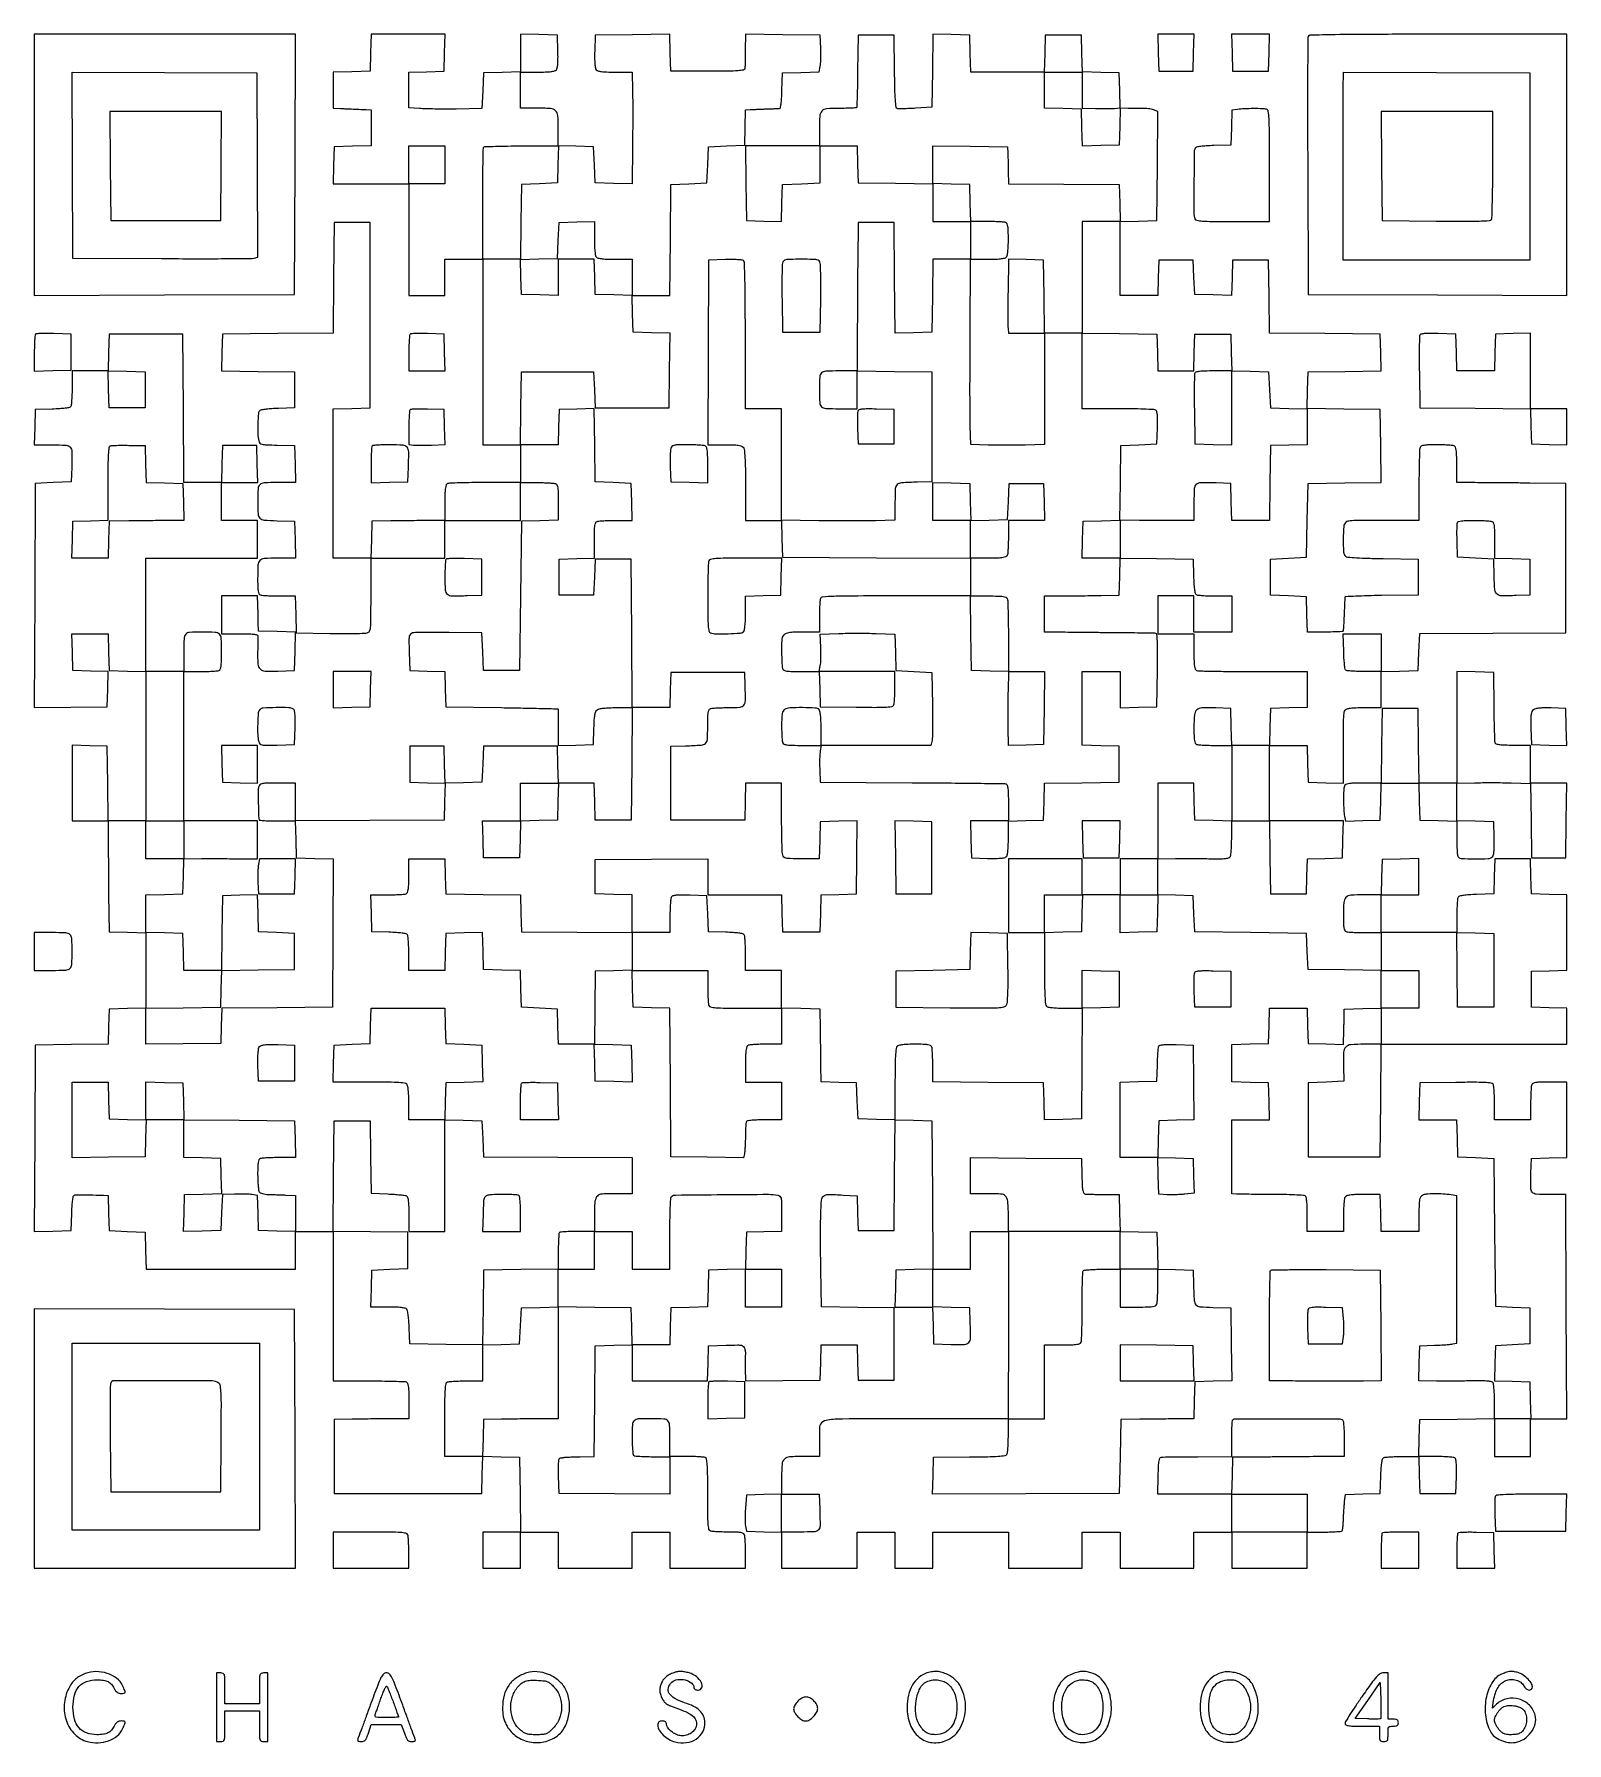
# Model space of a CAD drawing. Extents: x 179 to 1071, y 112 to 1107.
import ezdxf

# ---------------------------------------------------------------- set-up
doc = ezdxf.new("R2010")
doc.units = 0

msp = doc.modelspace()

# ---------------------------------------------------------------- linework, layer by layer
for points in [[(374.783832, 1096.25), (374.5, 1085.5), (363.75, 1085.216168), (353, 1084.932337), (353, 1074.466168), (353, 1064), (357.25, 1063.788296, 0.001158), (359.167431, 1063.697233, 0.000711), (361.426562, 1063.598404, 0.000713), (363.661971, 1063.50699, 0.001274), (365.5, 1063.439142, -0.001185), (367.232676, 1063.375491, -0.000899), (369.132812, 1063.297757, -0.000908), (370.915713, 1063.218363, -0.00212), (372.25, 1063.150846), (375, 1063), (375, 1052.533832), (375, 1042.067663), (364.25, 1041.783832), (353.5, 1041.5), (353.216168, 1030.75), (352.932337, 1020), (374.966168, 1020), (397, 1020), (397, 987.5), (397, 955), (407.5, 955), (418, 955), (418, 965.5), (418, 976), (429, 976), (440, 976), (440, 922), (440, 868), (451, 868), (462, 868), (462, 857), (462, 846), (441.581787, 846, 0.002771), (433.642891, 845.956005, 0.004125), (426.696775, 845.821697, 0.001841), (420.779435, 845.636631, 0.083055), (419.581787, 845.393011, 0.205218), (418.76761, 844.601595, 0.063068), (418.30265, 842.913621, 0.030363), (418.059586, 839.960143, 0.005351), (418, 834.393011), (418, 824), (407.75, 823.902492, 0.000362), (403.032594, 823.8542, 0.000201), (397.279688, 823.788832, 0.0002), (391.45558, 823.717978, 0.000324), (386.5, 823.652492), (375.5, 823.5), (375.216168, 812.75), (374.932337, 802), (363.966168, 802), (353, 802), (353, 845.466168), (353, 888.932337), (363.75, 889.216168), (374.5, 889.5), (374.5, 943.5), (374.5, 997.5), (364, 997.5), (353.5, 997.5), (353.236165, 965.263835), (352.97233, 933.02767), (320.736165, 932.763835), (288.5, 932.5), (288.216371, 921.769986), (287.932742, 911.039971), (309.216371, 910.769986), (330.5, 910.5), (330.5, 900), (330.5, 889.5), (321.054124, 889.209882, 0.009679), (317.346001, 889.024093, 0.013265), (314.020329, 888.704018, 0.009997), (311.288784, 888.312199, 0.133347), (310.373712, 887.89519, 0.200937), (309.513625, 886.249066, 0.010887), (309.13607, 880.274786, 0.017363), (309.096368, 874.275266, 0.054329), (309.64524, 870.28388, 0.138969), (310.357275, 869.044245, 0.136799), (311.617962, 868.353332, 0.046209), (314.098216, 868.011195, 0.004192), (320.349905, 867.78388), (330.5, 867.5), (330.783832, 856.75), (331.067663, 846), (320.650463, 846, 0.011662), (312.778173, 845.816363, 0.179701), (310.324435, 844.772417, 0.191928), (309.229013, 842.406997, 0.013613), (309.027309, 835, 0.013753), (309.228444, 827.688945, 0.185965), (310.305544, 825.294644, 0.177597), (312.731687, 824.18548, 0.012326), (320.357794, 823.783793), (330.5, 823.5), (330.783832, 812.75), (331.067663, 802), (320.650463, 802, 0.012837), (312.706871, 801.796023, 0.196334), (310.271039, 800.652015, 0.177295), (309.204591, 798.079841, 0.010105), (309.013655, 789.356989, 0.00766), (309.071521, 785.115935, 0.037109), (309.319308, 782.722219, 0.073747), (309.79184, 781.317789, 0.185226), (310.581787, 780.606989, 0.07196), (311.63733, 780.367915, 0.005942), (314.455587, 780.178303, 0.007852), (317.838356, 780.044307, 0.005972), (321.547956, 780), (330.932337, 780), (331.216168, 769.25), (331.5, 758.5), (351, 758.216289, 0.002788), (358.634166, 758.14779, 0.003942), (365.432813, 758.178292, 0.002293), (371.159317, 758.275402, 0.054895), (372.75, 758.485341, 0.214488), (374.067717, 759.515385, 0.09604), (374.717381, 761.666862, 0.024113), (374.961912, 766.229161, 0.001333), (375, 780.519052), (375, 802), (396.5, 802), (418, 802), (418, 813), (418, 824), (440, 824), (462, 824), (462, 835), (462, 846), (471.418213, 846, -0.005951), (475.140776, 845.955695, -0.007831), (478.534475, 845.821697, -0.005915), (481.361889, 845.632106, -0.07203), (482.418213, 845.393011, -0.20495), (483.232073, 844.602718, -0.063217), (483.697178, 842.919034, -0.030446), (483.940349, 839.973908, -0.005377), (484, 834.426843), (484, 824.067663), (473.25, 823.783832), (462.5, 823.5), (462, 780), (461.5, 736.5), (451, 736.5), (440.5, 736.5), (440, 747.5), (439.5, 758.5), (420.5, 758.732923, 0.00263), (413.055092, 758.785029, 0.003694), (406.410456, 758.747496, 0.002201), (400.817909, 758.649963, 0.049554), (399.216447, 758.45545, 0.134311), (397.927729, 757.773155, 0.161547), (397.277698, 756.5734, 0.047427), (397.078836, 754.136344, 0.003269), (397.216447, 747.222527), (397.5, 736.5), (407.715399, 736.215399), (417.930798, 735.930798), (418.215399, 725.715399), (418.5, 715.5), (451, 714.965202, -0.000608), (463.479198, 714.744669, -0.001003), (474.026563, 714.524285, -0.000063), (483.514268, 714.305806, -0.17361), (483.75, 714.215202, -0.211594), (483.851906, 714.000428, -0.000684), (483.926562, 710.968564, -0.003592), (483.981989, 707.519376, -0.002221), (484, 703.465017), (484, 692.930034), (494.25, 693.215017), (504.5, 693.5), (504.775541, 703, -0.007256), (504.988113, 707.882684, -0.030165), (505.336011, 710.808934, -0.052369), (505.874731, 712.659461, -0.135585), (506.71667, 713.75, -0.112883), (507.929486, 714.290154, -0.020231), (510.392585, 714.671813, -0.01853), (513.650616, 714.920609, -0.00979), (517.704794, 715), (527.027329, 715), (526.763664, 682.25), (526.5, 649.5), (516, 649.5), (505.5, 649.5), (505.216168, 660.25), (504.932337, 671), (494.5, 671), (484.067663, 671), (483.783832, 681.75), (483.5, 692.5), (462, 692.5), (440.5, 692.5), (440, 682), (439.5, 671.5), (428.784171, 671.216515), (418.068343, 670.93303), (417.784171, 681.716515), (417.5, 692.5), (407.5, 692.5), (397.5, 692.5), (397.5, 682), (397.5, 671.5), (407.783473, 671.214647), (418.066946, 670.929295), (417.783473, 660.214647), (417.5, 649.5), (374.25, 649.239377), (331, 648.978755), (331, 659.989377), (331, 671), (320.519052, 671, 0.003621), (313.889173, 670.951984, 0.047056), (311.438963, 670.685023, 0.152909), (310.229783, 670.014936, 0.139298), (309.564029, 668.75, 0.052474), (309.322294, 666.407041, 0.003242), (309.382006, 659.402264, 0.003708), (309.537487, 652.46968, 0.042166), (309.849214, 649.75, 0.332156), (310.185313, 649.448606, 0.004776), (313.030144, 649.220312, 0.010918), (316.442778, 649.054024, 0.006713), (320.466168, 649), (330.932337, 649), (331.216168, 638.25), (331.5, 627.5), (342.260597, 627.216061), (353.021194, 626.932122), (352.760597, 583.716061), (352.5, 540.5), (320.284831, 540.236193), (288.069661, 539.972386), (287.784831, 529.736193), (287.5, 519.5), (265.75, 519.230498), (244, 518.960995), (244, 529.460995), (244, 539.960995), (265.75, 540.230498), (287.5, 540.5), (287.783631, 551.23021), (288.067262, 561.96042), (309.283631, 562.23021), (330.5, 562.5), (330.5, 573), (330.5, 583.5), (320, 584), (309.5, 584.5), (309.215817, 595.284606), (308.931635, 606.069211), (298.715817, 605.784606), (288.5, 605.5), (288.230498, 583.75), (287.960995, 562), (277.014329, 562), (266.067663, 562), (265.783832, 572.75), (265.5, 583.5), (254.75, 583.783832), (244, 584.067663), (244, 595), (244, 605.932337), (254.75, 606.216168), (265.5, 606.5), (265.784983, 616.75), (266.069966, 627), (276.284983, 627.056788, -0.001299), (281.005779, 627.070768, -0.000707), (286.804026, 627.064678, -0.000704), (292.700494, 627.041846, -0.001117), (297.75, 627.003902), (309, 626.894226), (309, 637.947113), (309, 649), (287.5, 649), (266, 649), (266, 692.5), (266, 736), (275.418213, 736, 0.005951), (279.140776, 736.044305, 0.007831), (282.534475, 736.178303, 0.005915), (285.361889, 736.367894, 0.07203), (286.418213, 736.606989, 0.204289), (287.231292, 737.394524, 0.063584), (287.696752, 739.067717, 0.030653), (287.940187, 741.9924, 0.005439), (288, 747.490357, 0.012433), (287.806238, 755.281429, 0.187943), (286.719248, 757.70715, 0.184198), (284.268553, 758.782951, 0.011859), (276.331787, 758.986345, 0.015043), (269.358224, 758.789792, 0.204149), (267.127657, 757.68181, 0.168713), (266.15986, 755.206669, 0.009613), (266, 746.893011), (266, 736), (255, 736), (244, 736), (244, 769), (244, 802), (276.5, 802), (309, 802), (309, 813), (309, 824), (298.5, 824), (288, 824), (288, 835), (288, 846), (298.533832, 846), (309.067663, 846), (308.783832, 856.75), (308.5, 867.5), (298.5, 867.5), (288.5, 867.5), (288.216168, 856.75), (287.932337, 846), (276.976791, 846), (266.021245, 846), (265.760623, 889.25), (265.5, 932.5), (244, 932.5), (222.5, 932.5), (222.216168, 921.75), (221.932337, 911), (211.466168, 911), (201, 911), (200.984687, 901.25, -0.007309), (200.922789, 897.426877, -0.010173), (200.747767, 894.008274, -0.006962), (200.504905, 891.172107, -0.117226), (200.199653, 890.288805, -0.199883), (199.411, 889.737468, -0.01918), (197.055937, 889.315749, -0.019108), (193.800174, 888.987032, -0.00836), (189.464966, 888.788805), (179.5, 888.5), (179.215017, 878.25), (178.930034, 868), (189.445965, 868, -0.013102), (197.496039, 867.789024, -0.20289), (199.931124, 866.604473, -0.180066), (200.927892, 863.967433, -0.009943), (200.795054, 855), (200.5, 846.5), (190, 846), (179.5, 845.5), (179.242752, 780.230091), (178.985503, 714.960182), (200.242752, 715.230091), (221.5, 715.5), (221.784593, 725.714635), (222.069185, 735.92927), (211.784593, 736.214635), (201.5, 736.5), (201.216168, 747.25), (200.932337, 758), (211.432337, 758), (221.932337, 758), (222.216168, 747.25), (222.5, 736.5), (233.25, 736.216168), (244, 735.932337), (244, 692.466168), (244, 649), (233.019502, 649), (222.039005, 649), (221.769502, 670.75), (221.5, 692.5), (211.25, 692.784983), (201, 693.069966), (201, 671.034983), (201, 649), (211.5, 649), (222, 649), (222.035669, 638.25, 0.000845), (222.063522, 632.688124, 0.000264), (222.12382, 624.342188, 0.000263), (222.200998, 615.019799, 0.000291), (222.285669, 606), (222.5, 584.5), (233.25, 584.216168), (244, 583.932337), (244, 562), (244, 540.067663), (233.25, 539.783832), (222.5, 539.5), (222.215235, 529.269787), (221.930471, 519.039573), (200.715235, 518.769787), (179.5, 518.5), (179.241371, 464.216081), (178.982742, 409.932162), (189.741371, 410.216081), (200.5, 410.5), (200.788805, 420.464966, -0.008594), (200.967144, 424.325603, -0.013039), (201.267232, 427.672347, -0.007679), (201.629661, 430.426085, -0.221259), (202.011936, 431.007377, -0.128911), (203.060013, 431.328333, -0.008948), (206.172195, 431.399496, -0.008041), (210.955498, 431.34632, -0.001743), (219.215017, 431.092806), (221.930034, 431), (222.215017, 420.75), (222.5, 410.5), (233, 410), (243.5, 409.5), (243.783832, 398.75), (244.067663, 388), (287.533832, 388), (331, 388), (331, 399), (331, 410), (342, 410), (353, 410), (353, 366.5), (353, 323), (373.418213, 323, -0.002771), (381.357109, 322.956005, -0.004125), (388.303225, 322.821697, -0.001841), (394.220565, 322.636631, -0.083055), (395.418213, 322.393011, -0.205218), (396.23239, 321.601595, -0.063068), (396.69735, 319.913621, -0.030363), (396.940414, 316.960143, -0.005351), (397, 311.393011), (397, 301), (385.75, 300.925726, 0.000756), (380.680609, 300.884593, 0.000467), (374.720312, 300.821651, 0.000468), (368.83123, 300.748444, 0.000842), (364, 300.675726), (353.5, 300.5), (353.5, 279), (353.5, 257.5), (396.5, 257.5), (439.5, 257.5), (439.784686, 268.334198), (440.069372, 279.168395), (450.784686, 278.834198), (461.5, 278.5), (461.769502, 256.75), (462.039005, 235), (451.019502, 235), (440, 235), (440, 224.5), (440, 214), (451, 214), (462, 214), (462, 224.5), (462, 235), (473, 235), (484, 235), (484, 224.5), (484, 214), (505.5, 214), (527, 214), (527, 224.5), (527, 235), (538, 235), (549, 235), (549, 224.5), (549, 214), (571, 214), (593, 214), (593, 222.918213, 0.006277), (592.955669, 226.449196, 0.008159), (592.821697, 229.68135, 0.006338), (592.631778, 232.373807, 0.070946), (592.393011, 233.418213, 0.191652), (591.656877, 234.216173, 0.070258), (590.167248, 234.687898, 0.03479), (587.605148, 234.936805, 0.006824), (582.974799, 235, -0.006352), (579.484808, 235.044336, -0.008233), (576.287222, 235.178303, -0.006434), (573.623534, 235.368294, -0.070701), (572.581787, 235.606989, -0.25694), (571.699082, 236.652022, -0.031157), (571.276325, 239.739087, -0.016334), (571.049835, 245.241252, -0.002119), (571, 257, 0.002119), (570.950165, 268.758748, 0.016334), (570.723675, 274.260913, 0.031157), (570.300918, 277.347978, 0.25694), (569.418213, 278.393011, 0.07203), (568.361889, 278.632106, 0.005915), (565.534475, 278.821697, 0.007831), (562.140776, 278.955695, 0.005951), (558.418213, 279), (549, 279), (549, 289.393011, 0.010922), (548.826317, 297.343494, 0.180645), (547.808678, 299.74294, 0.192687), (545.492344, 300.809561, 0.012707), (538, 301, 0.012271), (530.531838, 300.816682, 0.186749), (528.210179, 299.784543, 0.185778), (527.18196, 297.456198, 0.012122), (527, 289.952028, 0.008759), (527.066748, 286.142082, 0.013338), (527.270813, 282.839398, 0.007889), (527.554801, 280.122804, 0.228161), (527.921915, 279.548259, 0.11948), (528.628529, 279.317429, 0.004153), (531.533455, 279.114902, 0.007538), (534.993522, 278.954844, 0.005174), (538.921915, 278.873109), (549, 278.767734), (549, 267.870014), (549, 256.972294), (516.75, 257.236147), (484.5, 257.5), (484.215017, 267.75, -0.005701), (484.131666, 272.833769, -0.025298), (484.267872, 275.81914, -0.042295), (484.592015, 277.593223, -0.313728), (485.215017, 278.11535, 0.009077), (485.779979, 278.176421, 0.006293), (486.416286, 278.265064, 0.006348), (487.025475, 278.365688, 0.012974), (487.5, 278.463035, -0.04467), (488.200358, 278.56102, -0.002025), (490.625618, 278.671865, -0.003374), (493.508206, 278.772433, -0.002409), (496.736147, 278.847686), (504.972294, 279), (505.236147, 311.25), (505.5, 343.5), (516.25, 343.783832), (527, 344.067663), (527, 333.533832), (527, 323), (548.965017, 323), (570.930034, 323), (571.215017, 333.25), (571.5, 343.5), (581.722245, 343.784677, -0.003488), (588.334543, 343.922669, -0.050684), (590.662172, 343.718733, -0.165802), (591.830539, 343.053969, -0.120322), (592.534088, 341.720206, -0.014931), (592.746531, 340.752221, -0.015552), (592.897539, 339.786309, -0.015411), (592.976104, 338.945432, -0.063258), (592.943422, 338.435529, 0.043583), (592.876326, 337.787963, 0.002149), (592.850897, 335.639395, 0.003463), (592.849335, 333.083367, 0.002493), (592.881579, 330.230498), (593, 322.960995), (614.75, 323.230498), (636.5, 323.5), (636.784983, 333.75), (637.069966, 344), (647.5, 344), (657.930034, 344), (658.215017, 333.75), (658.5, 323.5), (669, 323.5), (679.5, 323.5), (679.5, 344.5), (679.5, 365.5), (658.319721, 365.769685), (637.139442, 366.03937), (636.819721, 387.769685, -0.00189), (636.720239, 396.87, -0.00173), (636.685647, 406.243785, -0.001729), (636.712655, 414.613216, -0.00566), (636.81227, 420.145327, -0.012188), (637.248322, 428.257475, -0.199889), (638.460453, 430.628106, -0.182464), (641.045584, 431.550148, -0.009869), (649.859204, 431.214292), (657.932828, 430.746918), (658.216414, 420.623459), (658.5, 410.5), (669, 410.5), (679.5, 410.5), (679.763898, 442.783691), (680.027795, 475.067381), (690.763898, 474.783691), (701.5, 474.5), (701.760597, 431.283939), (702.021194, 388.067878), (691.260597, 387.783939), (680.5, 387.5), (680.216168, 376.75), (679.932337, 366), (690.932337, 366), (701.932337, 366), (702.216168, 355.25), (702.5, 344.5), (712.722245, 344.215323, 0.013848), (720.5543, 344.214168, 0.210395), (722.951391, 345.349379, 0.179386), (723.934656, 347.971409, 0.009619), (723.795054, 357), (723.5, 365.5), (712.75, 365.783832), (702, 366.067663), (702, 377.033832), (702, 388), (713, 388), (724, 388), (724, 399), (724, 410), (734.997836, 410), (745.995672, 410), (745.982205, 355.5), (745.968738, 301), (734.234369, 300.964718, -0.00038), (727.310528, 300.949156, -0.000058), (713.555506, 300.930289, -0.000065), (697.327133, 300.912041, -0.000057), (680.316291, 300.897057, 0.001259), (649.486656, 300.795773, 0.029982), (640.838863, 300.226365, 0.160339), (637.285846, 298.537728, 0.22249), (636.025314, 295.300361, -0.011579), (636.090845, 293.79075, -0.002945), (636.125982, 291.339793, -0.003001), (636.132822, 288.539636, -0.003035), (636.105963, 285.75), (636, 279), (626.934259, 279, 0.014488), (618.53919, 278.756688, 0.174233), (615.608691, 277.507482, 0.190134), (614.275491, 274.726697, 0.017821), (614, 266.999799), (614, 257.069966), (603.75, 256.784983), (593.5, 256.5), (592.970418, 249, 0.009238), (592.809463, 245.908595, 0.009315), (592.763426, 242.821875, 0.009163), (592.822694, 240.13329, 0.036753), (593.009432, 238.5), (593.578029, 235.5), (603.789014, 235.215017), (614, 234.930034), (614, 224.465017), (614, 214), (636, 214), (658, 214), (658, 224.5), (658, 235), (669, 235), (680, 235), (680, 224.5), (680, 214), (691, 214), (702, 214), (702, 224.5), (702, 235), (724, 235), (746, 235), (746, 224.5), (746, 214), (767.5, 214), (789, 214), (789, 224.5), (789, 235), (800, 235), (811, 235), (811, 224.5), (811, 214), (832.5, 214), (854, 214), (854, 224.5), (854, 235), (865, 235), (876, 235), (876, 224.5), (876, 214), (898, 214), (920, 214), (920, 224.5), (920, 235), (929.940983, 235, 0.00746), (933.786464, 235.057378, 0.011518), (937.105837, 235.233054, 0.00599), (939.864695, 235.476159, 0.233445), (940.372299, 235.793375, 0.10677), (940.574085, 236.362294, 0.00702), (940.773561, 238.103455, 0.009921), (940.942349, 240.203897, 0.007236), (941.049745, 242.543375, -0.005029), (941.157143, 245.132315, -0.003738), (941.325846, 247.988754, -0.003778), (941.525526, 250.681363, -0.008533), (941.726907, 252.716215), (942.216955, 256.932429), (952.358477, 257.216215), (962.5, 257.5), (962.788805, 267.464966, -0.00836), (962.987032, 271.800174, -0.019108), (963.315749, 275.055937, -0.01918), (963.737468, 277.411, -0.199883), (964.288805, 278.199653, -0.117134), (965.171517, 278.504879, -0.006997), (967.998336, 278.747767, -0.010202), (971.406013, 278.922787, -0.007334), (975.216168, 278.984687), (984.932337, 279), (985.216168, 268.25), (985.5, 257.5), (996, 257.5), (1006.5, 257.5), (1006.788231, 267.417355, 0.006827), (1006.861823, 272.195195, 0.023663), (1006.721018, 275.282937, 0.033714), (1006.395734, 277.294865, 0.19692), (1005.788231, 278.152042, 0.11554), (1004.859509, 278.475676, 0.007548), (1002.004417, 278.733781, 0.010646), (998.557744, 278.919289, 0.007729), (994.716168, 278.984687), (984.932337, 279), (985.216168, 289.75), (985.5, 300.5), (1007.25, 300.769502), (1029, 301.039005), (1029, 290.019502), (1029, 279), (1039.5, 279), (1050, 279), (1050, 290), (1050, 301), (1060.507242, 301), (1071.014483, 301), (1070.757242, 366.25), (1070.5, 431.5), (1060.704844, 431.5, -0.013476), (1053.2306, 431.701484, -0.207462), (1050.977276, 432.826381, -0.175915), (1050.063646, 435.326274, -0.009205), (1050.204946, 444), (1050.5, 452.5), (1060.75, 452.784983), (1071, 453.069966), (1071, 475.034983), (1071, 497), (1061.106989, 497, 0.005748), (1055.836306, 496.939403, 0.031643), (1053.006334, 496.694689, 0.0653), (1051.381554, 496.227587, 0.201158), (1050.606989, 495.418213, 0.07203), (1050.367894, 494.361889, 0.005915), (1050.178303, 491.534475, 0.007831), (1050.044305, 488.140776, 0.005951), (1050, 484.418213), (1050, 475), (1039.5, 475), (1029, 475), (1028.984687, 484.75, 0.007655), (1028.920078, 488.577369, 0.010563), (1028.73694, 492.009244, 0.007444), (1028.482259, 494.852781, 0.115844), (1028.162796, 495.77083, 0.230932), (1027.095412, 496.427241, 0.012869), (1023.091209, 496.714887, 0.012029), (1016.928451, 496.849994, 0.002701), (1006.428109, 496.77083), (985.5, 496.5), (985.216168, 485.75), (984.932337, 475), (995.932337, 475), (1006.932337, 475), (1007.216168, 464.25), (1007.5, 453.5), (1018, 453), (1028.5, 452.5), (1029, 409.5), (1029.5, 366.5), (1039.5, 366), (1049.5, 365.5), (1049.5, 355), (1049.5, 344.5), (1039.5, 344), (1029.5, 343.5), (1029.215407, 333.285365), (1028.930815, 323.07073), (1039.215407, 322.785365), (1049.5, 322.5), (1049.783832, 311.75), (1050.067663, 301), (1039.533832, 301), (1029, 301), (1028.984687, 310.75, 0.007993), (1028.917412, 314.581548, 0.010939), (1028.726302, 318.026457, 0.007917), (1028.45999, 320.877782, 0.114509), (1028.126581, 321.829429, 0.196609), (1027.220955, 322.472579, 0.032607), (1025.067193, 322.829141, 0.022473), (1021.717902, 323.009962, 0.006044), (1016.391893, 322.99349, -0.001772), (1011.475564, 322.936275, -0.001086), (1005.67828, 322.901944, -0.001088), (999.938622, 322.892906, -0.001939), (995.215017, 322.914061), (984.930034, 323), (985.215017, 333.25), (985.5, 343.5), (994, 343.75078, 0.004838), (997.419303, 343.884786, 0.005643), (1000.664062, 344.080136, 0.005034), (1003.402336, 344.303764, 0.033722), (1004.75, 344.519832), (1007, 345.038104), (1007, 387.907761), (1007, 430.777418), (1003.75, 431.305338, 0.026057), (999.130349, 431.810552, 0.018898), (993.955895, 431.909064, 0.01633), (989.270969, 431.66798, 0.102185), (986.982836, 430.990814, 0.131202), (985.914687, 429.991111, 0.095196), (985.326369, 428.464119, 0.039443), (985.058775, 425.772323, 0.00506), (985, 419.964816), (985, 410), (974.033832, 410), (963.067663, 410), (962.783832, 420.75), (962.5, 431.5), (952.712919, 431.5, 0.00665), (947.739107, 431.433843, 0.028066), (944.767521, 431.187479, 0.048144), (942.919948, 430.74503, 0.170654), (941.978232, 430, 0.109035), (941.605034, 428.965489, 0.009918), (941.304487, 426.223437, 0.012476), (941.090353, 422.902151, 0.009445), (941.015313, 419.25), (941, 410), (930.5, 410), (920, 410), (920, 419.940983, 0.007587), (919.930843, 424.498597, 0.021357), (919.698219, 427.677283, 0.025729), (919.330486, 429.856029, 0.19692), (918.75, 430.690983, 0.130492), (917.749912, 431.016747, 0.002829), (912.579687, 431.274037, 0.006286), (906.488468, 431.465935, 0.004178), (899.5, 431.53978, -0.001049), (892.405002, 431.570342, -0.001411), (885.979688, 431.629626, -0.000962), (880.588991, 431.70495, -0.015101), (878.75, 431.78978), (876, 432), (876, 453.5), (876, 475), (887.033832, 475), (898.067663, 475), (897.783832, 485.75), (897.5, 496.5), (886.75, 496.783832), (876, 497.067663), (876, 508), (876, 518.932337), (886.75, 519.216168), (897.5, 519.5), (897.784983, 529.75), (898.069966, 540), (909, 540), (919.930034, 540), (920.215017, 529.75), (920.5, 519.5), (930.75, 519.215017), (941, 518.930034), (941.153471, 522.715017, 0.00297), (941.219108, 524.612145, 0.001085), (941.290215, 527.297536, 0.001076), (941.35527, 530.233986, 0.001287), (941.403471, 533), (941.5, 539.5), (952.25, 539.783832), (963, 540.067663), (963, 529.533832), (963, 519), (953.035184, 519, 0.018611), (945.26998, 518.710857, 0.188547), (942.409772, 517.339238, 0.179199), (941.161278, 514.355436, 0.016511), (941.090885, 506.202346), (941.303145, 497.5), (930.901572, 497), (920.5, 496.5), (920.5, 475), (920.5, 453.5), (941.5, 453.5), (962.5, 453.5), (962.763664, 486.25), (963.027329, 519), (1017.013664, 519), (1071, 519), (1071, 529.465017), (1071, 539.930034), (1060.75, 540.215017), (1050.5, 540.5), (1050.5, 551), (1050.5, 561.5), (1060.75, 561.784983), (1071, 562.069966), (1071, 584), (1071, 605.930034), (1060.75, 606.215017), (1050.5, 606.5), (1050.215017, 616.75), (1049.930034, 627), (1039.5, 627), (1029.069966, 627), (1028.784983, 616.75), (1028.5, 606.5), (1018.535034, 606.211195, 0.00836), (1014.199826, 606.012968, 0.019108), (1010.944063, 605.684251, 0.01918), (1008.589, 605.262532, 0.199883), (1007.800347, 604.711195, 0.117226), (1007.495095, 603.827893, 0.006962), (1007.252233, 600.991726, 0.010173), (1007.077211, 597.573123, 0.007309), (1007.015313, 593.75), (1007, 584), (985, 584), (963, 584), (963, 595), (963, 606), (974, 606), (985, 606), (985, 616.533832), (985, 627.067663), (974.25, 626.783832), (963.5, 626.5), (963.215017, 616.25), (962.930034, 606), (953.000201, 606, 0.017238), (945.301961, 605.73452, 0.184527), (942.515337, 604.443362, 0.178855), (941.253953, 601.603439, 0.016007), (941, 593.67273, 0.007258), (941.06419, 589.250634, 0.035943), (941.31469, 586.776052, 0.071886), (941.787918, 585.329981, 0.188329), (942.581787, 584.606989, 0.07203), (943.638111, 584.367894, 0.005915), (946.465525, 584.178303, 0.007831), (949.859224, 584.044305, 0.005951), (953.581787, 584), (963, 584), (963, 572.980112), (963, 561.960225), (941.75, 562.230112), (920.5, 562.5), (920, 573), (919.5, 583.5), (887, 584), (854.5, 584.5), (854, 595), (853.5, 605.5), (843.25, 605.784983), (833, 606.069966), (833, 616.534983), (833, 627), (843.25, 627.115253, -0.002544), (847.925003, 627.144036, -0.001478), (853.537961, 627.133444, -0.001478), (859.163186, 627.089575, -0.002494), (863.87923, 627.015334, 0.00629), (868.999095, 626.973613, 0.024063), (872.183749, 627.14111, 0.036689), (874.213022, 627.497828, 0.191958), (875.113917, 628.150081, 0.114047), (875.452199, 629.113353, 0.008082), (875.722582, 631.967524, 0.011069), (875.916479, 635.416989, 0.008111), (875.984687, 639.25), (876, 649), (886.980112, 649), (897.960225, 649), (898.230112, 627.75), (898.5, 606.5), (909, 606.5), (919.5, 606.5), (919.784601, 616.715399), (920.069202, 626.930798), (930.284601, 627.215399), (940.5, 627.5), (940.783832, 638.25), (941.067663, 649), (919.533832, 649), (898, 649), (898, 671), (898, 693), (908.966168, 693), (919.932337, 693), (920.216168, 682.25), (920.5, 671.5), (930.75, 671.215017), (941, 670.930034), (941.07524, 678.215017, 0.002551), (941.09457, 681.913258, 0.000874), (941.085875, 687.27098, 0.000869), (941.055669, 693.182396, 0.001005), (941.005787, 698.81385, -0.005701), (941.009015, 704.855141, -0.014737), (941.189434, 709.209874, -0.015645), (941.508444, 712.321467, -0.140736), (942.052991, 713.56385, -0.150431), (943.114595, 714.258545, -0.03797), (945.159137, 714.683484, -0.025055), (948.278855, 714.930202, -0.007205), (953.122445, 715), (963, 715), (963, 725.466168), (963, 735.932337), (973.75, 736.216168), (984.5, 736.5), (985, 747.341716), (985.5, 758.183432), (1028, 758.341716), (1070.5, 758.5), (1070.5, 802), (1070.5, 845.5), (1049.5, 845.704381, 0.000245), (1040.671654, 845.785973, 0.000219), (1031.510938, 845.862125, 0.00022), (1023.284079, 845.923285, 0.000688), (1017.75, 845.954381), (1007, 846), (1007, 856.393011, 0.005351), (1006.940414, 861.960143, 0.030363), (1006.69735, 864.913621, 0.063068), (1006.23239, 866.601595, 0.205218), (1005.418213, 867.393011, 0.070701), (1004.376466, 867.631706, 0.006434), (1001.712778, 867.821697, 0.008233), (998.515192, 867.955664, 0.006352), (995.025201, 868, 0.006824), (990.394852, 867.936805, 0.03479), (987.832752, 867.687898, 0.070258), (986.343123, 867.216173, 0.191652), (985.606989, 866.418213, 0.083055), (985.363369, 865.220565, 0.001841), (985.178303, 859.303225, 0.004125), (985.043995, 852.357109, 0.002771), (985, 844.418213), (985, 824), (974.75, 823.911553, -0.001969), (970.080299, 823.889648, -0.001151), (964.484672, 823.898316, -0.001151), (958.884095, 823.93277, -0.001953), (954.19782, 823.990692, 0.008019), (949.613058, 823.991737, 0.017993), (946.137717, 823.811581, 0.020002), (943.60031, 823.485596, 0.131997), (942.44782, 822.956695, 0.205007), (941.203619, 820.529368, 0.015788), (940.92145, 813.044034, 0.015688), (941.110768, 805.553473, 0.208294), (942.32685, 803.143702, 0.152945), (943.560667, 802.637707, 0.005658), (948.641918, 802.259303, 0.008626), (955.28686, 801.954977, 0.003809), (964.07685, 801.771257), (984.5, 801.5), (984.5, 791), (984.5, 780.5), (963.25, 780.230112, 0.003211), (955.09346, 780.074118, 0.005303), (948.20632, 779.825034, 0.001147), (942.215259, 779.530942, 0.35198), (941.877897, 779.230112, 0.029776), (941.820266, 778.689337, 0.00061), (941.696408, 775.964077, 0.001432), (941.564634, 772.777789, 0.000962), (941.431524, 769.136959, -0.002948), (941.285131, 765.525742, -0.004673), (941.112583, 762.434388, -0.001277), (940.930838, 759.752266, -0.180726), (940.801129, 759.467796, -0.188857), (940.215904, 759.21199, -0.001373), (934.796114, 759.016706, -0.005667), (929.294198, 758.895995, -0.007508), (924.284983, 758.9181), (920.069966, 759), (919.784983, 769.25), (919.5, 779.5), (909, 780), (898.5, 780.5), (898.5, 791), (898.5, 801.5), (909, 802), (919.5, 802.5), (920, 824), (920.5, 845.5), (941.76983, 845.769945), (963.039659, 846.039891), (962.76983, 867.269945), (962.5, 888.5), (941.216371, 888.769986), (919.932742, 889.039971), (920.216371, 899.769986), (920.5, 910.5), (941.783629, 910.769986), (963.067258, 911.039971), (962.783629, 921.769986), (962.5, 932.5), (930.269847, 932.763827), (898.039695, 933.027654), (897.769847, 954.263827), (897.5, 975.5), (887, 975.5), (876.5, 975.5), (876.214647, 965.216527), (875.929295, 954.933054), (865.214647, 955.216527), (854.5, 955.5), (854, 965.5), (853.5, 975.5), (843.5, 975.5), (833.5, 975.5), (833.215017, 965.25), (832.930034, 955), (821.965017, 955), (811, 955), (811, 976.466168), (811, 997.932337), (821.75, 998.216168), (832.5, 998.5), (832.764073, 1030.2694), (833.028147, 1062.0388), (830.42701, 1063.027751, 0.040398), (829.169837, 1063.392756, 0.019485), (827.513969, 1063.664829, 0.019179), (825.755704, 1063.815587, 0.026044), (824.162936, 1063.807787, -0.009464), (822.424834, 1063.741626, -0.004531), (820.190951, 1063.719156, -0.00449), (817.857636, 1063.737783, -0.006387), (815.784983, 1063.799436), (811.069966, 1064), (810.784983, 1074.25), (810.5, 1084.5), (799.783492, 1084.783492), (789.066984, 1085.066984), (788.783492, 1095.783492), (788.5, 1106.5), (778, 1106.5), (767.5, 1106.5), (767.216168, 1095.75), (766.932337, 1085), (745.5, 1085), (724.067663, 1085), (723.783832, 1095.75), (723.5, 1106.5), (712.769986, 1106.783629), (702.039971, 1107.067258), (701.769986, 1085.783629), (701.5, 1064.5), (692, 1063.92898, -0.004811), (688.271222, 1063.740841, -0.006691), (684.929194, 1063.649216, -0.004305), (682.130135, 1063.634052, -0.081709), (681.269598, 1063.778448, -0.291168), (680.630175, 1064.577595, -0.009682), (680.253076, 1068.813544, -0.01132), (679.958678, 1075.10116, -0.002851), (679.769598, 1085.349468), (679.5, 1106.5), (669, 1106.5), (658.5, 1106.5), (658.261946, 1085.59528, -0.001786), (658.141619, 1077.551778, -0.002892), (657.975307, 1070.712807, -0.000481), (657.787659, 1064.673204, -0.190603), (657.620442, 1064.287109, -0.185786), (657.252655, 1064.12374, -0.002104), (654.5111, 1063.99638, -0.006126), (651.316569, 1063.900639, -0.003914), (647.601994, 1063.863939, 0.018212), (640.128937, 1063.576308, 0.192189), (637.437221, 1062.260635, 0.171807), (636.232132, 1059.379226, 0.013958), (636, 1051.065741), (636, 1042), (614.480498, 1042), (592.960995, 1042), (593.230498, 1020.25), (593.5, 998.5), (603.715817, 998.215394), (613.931635, 997.930789), (614.215817, 1008.715394), (614.5, 1019.5), (625.5, 1020), (636.5, 1020.5), (636.454769, 1031.25), (636.409537, 1042), (647.170937, 1042), (657.932337, 1042), (658.216168, 1031.25), (658.5, 1020.5), (680.25, 1020.230498), (702, 1019.960995), (702, 1008.980498), (702, 998), (713, 998), (724, 998), (724, 987), (724, 976), (713.019888, 976), (702.039775, 976), (701.769888, 954.75), (701.5, 933.5), (690.763898, 933.216309), (680.027795, 932.932619), (679.763898, 965.216309), (679.5, 997.5), (669, 997.5), (658.5, 997.5), (658.309069, 975.5, 0.000452), (658.231613, 965.536741, 0.000272), (658.156873, 953.720312, 0.000273), (658.095388, 941.975109, 0.000477), (658.059069, 932.25), (658, 911), (647.606989, 911, 0.010922), (639.656506, 910.826317, 0.180645), (637.25706, 909.808678, 0.192687), (636.190439, 907.492344, 0.012707), (636, 900, 0.012707), (636.190439, 892.507656, 0.192687), (637.25706, 890.191322, 0.180645), (639.656506, 889.173683, 0.010922), (647.606989, 889), (658, 889), (658, 900.019502), (658, 911.039005), (679.75, 910.769502), (701.5, 910.5), (701.5, 878.5), (701.5, 846.5), (693, 846.24922, 0.007897), (683.759777, 845.830457, 0.169594), (681.278458, 844.78992, 0.20034), (680.185982, 842.483054, 0.011711), (680, 834.543332), (680, 824.124768), (668.75, 823.812384, -0.005196), (662.971052, 823.712007, -0.001681), (654.415625, 823.6811, -0.001676), (644.902144, 823.710609, -0.001882), (635.75, 823.804127), (614, 824.108255), (614, 856.554127), (614, 889), (603.5, 889), (593, 889), (592.95834, 899.75, -0.000454), (592.940369, 905.807736, -0.000091), (592.920098, 916.612046, -0.000096), (592.901209, 929.187053, -0.00009), (592.886658, 942.056966, 0.002251), (592.820211, 954.242078, 0.003541), (592.641923, 964.705757, 0.000953), (592.404875, 973.811885, 0.132172), (592.095674, 974.845197, 0.206375), (591.280085, 975.415454, 0.028775), (589.19457, 975.721307, 0.022219), (586.07259, 975.857677, 0.007069), (581.417355, 975.788231), (571.5, 975.5), (571.241313, 921.75), (570.982626, 868), (580.956129, 868, -0.005142), (586.711561, 867.940806, -0.038358), (589.430408, 867.675567, -0.091145), (590.975826, 867.101415, -0.136309), (591.964816, 866.065741, -0.106554), (592.403728, 864.534132, -0.004941), (592.713004, 859.104674, -0.007523), (592.930184, 852.314413, -0.004232), (593, 844.065741), (593, 824), (603.466168, 824), (613.932337, 824), (614.216168, 813.25), (614.5, 802.5), (669.25, 802.241461), (724, 801.982922), (724, 790.991461), (724, 780), (680.606989, 780, 0.00089), (655.336261, 779.955012, 0.008094), (644.317363, 779.73739, 0.010271), (637.888744, 779.373938, 0.28955), (636.606989, 778.418213, 0.070946), (636.368222, 777.373807, 0.006338), (636.178303, 774.68135, 0.008159), (636.044331, 771.449196, 0.006277), (636, 767.918213), (636, 759), (631.25, 758.903108, -0.004016), (629.173701, 758.877436, -0.002905), (626.859473, 758.880857, -0.002934), (624.660593, 758.909784, -0.006383), (622.973739, 758.963422, 0.027174), (621.424662, 758.948269, 0.018879), (619.683218, 758.770253, 0.019095), (618.019668, 758.471303, 0.036849), (616.723739, 758.085065, 0.075569), (615.129049, 757.184306, 0.161201), (614.355091, 756.018622, 0.062086), (614.053581, 753.916447, 0.004611), (614, 748.106538, 0.00626), (614.044329, 744.566072, 0.008142), (614.178303, 741.32592, 0.006316), (614.368206, 738.626802, 0.071002), (614.606989, 737.581787, 0.204858), (615.396901, 736.768035, 0.063268), (617.079129, 736.302881, 0.030475), (620.021421, 736.059673, 0.005385), (625.561676, 736), (635.909374, 736), (636.538764, 739.354938, 0.030935), (636.760433, 741.139312, 0.008677), (636.885136, 743.946773, 0.008716), (636.915735, 747.132919, 0.009075), (636.834077, 750.275527), (636.5, 757.841179), (647.25, 758.17059, -0.004912), (652.158696, 758.272748, -0.00284), (658.06376, 758.304065, -0.002838), (663.989446, 758.268196, -0.004761), (668.967057, 758.162399), (679.934114, 757.824797), (680.217057, 747.162399), (680.5, 736.5), (691, 736), (701.5, 735.5), (701.783977, 716.5, -0.002866), (701.852547, 709.057481, -0.004035), (701.822084, 702.420312, -0.00239), (701.724644, 696.834179, -0.054752), (701.514925, 695.25), (700.961896, 693), (669.026261, 693), (637.090626, 693), (636.488823, 689.75, 0.030569), (636.275841, 688.012596, 0.008349), (636.153831, 685.251562, 0.00841), (636.120388, 682.109769, 0.008667), (636.19351, 679), (636.5, 671.5), (690, 671.252786, -0.000814), (710.600216, 671.12404, -0.001312), (728.151562, 670.939717, -0.000199), (743.720938, 670.729173, -0.086895), (744.75, 670.534171, -0.25172), (745.347424, 669.848838, -0.027671), (745.709136, 667.721903, -0.021748), (745.93532, 664.478965, -0.006536), (746, 659.531385), (746, 649), (734.966168, 649), (723.932337, 649), (724.216168, 638.25), (724.5, 627.5), (733.850715, 627.211141, 0.009044), (737.957683, 627.15859, 0.018924), (741.150171, 627.296386, 0.020746), (743.513859, 627.587315, 0.132968), (744.600715, 628.083586, 0.153913), (745.27087, 629.123063, 0.035197), (745.684961, 631.199413, 0.024242), (745.929749, 634.330927, 0.007384), (746, 639.087462), (746, 648.930034), (756.25, 649.215017), (766.5, 649.5), (766.783635, 660.230591), (767.06727, 670.961183), (788.783635, 671.230591), (810.5, 671.5), (810.5, 682), (810.5, 692.5), (799.75, 692.783832), (789, 693.067663), (789, 714.533832), (789, 736), (800, 736), (811, 736), (811, 725.466168), (811, 714.932337), (821.75, 715.216168), (832.5, 715.5), (832.769888, 736.75, 0.002484), (832.853467, 747.558243, 0.012346), (832.720321, 753.629856, 0.013037), (832.439663, 757.484142, 0.344402), (831.769888, 758.18585, 0.032023), (830.805975, 758.264385, 0.00041), (824.70428, 758.364783, 0.001194), (817.640124, 758.458353, 0.000782), (809.5, 758.534003, -0.000286), (800.671654, 758.607279, -0.000256), (791.510938, 758.693234, -0.000256), (783.284103, 758.778852, -0.000801), (777.75, 758.848153), (767, 759), (767, 769.5), (767, 780), (778.25, 780.046894, 0.001132), (783.319391, 780.079503, 0.000699), (789.279688, 780.139675, 0.000701), (795.168766, 780.215626, 0.001261), (800, 780.296894), (810.5, 780.5), (810.784032, 791.269789), (811.068065, 802.039577), (832.284032, 801.769789), (853.5, 801.5), (853.788805, 791.535034, 0.00836), (853.987032, 787.199826, 0.019108), (854.315749, 783.944063, 0.01918), (854.737468, 781.589, 0.199883), (855.288805, 780.800347, 0.117226), (856.172107, 780.495095, 0.006962), (859.008274, 780.252233, 0.010173), (862.426877, 780.077211, 0.007309), (866.25, 780.015313), (876, 780), (876, 769.5), (876, 759), (865, 759), (854, 759), (854, 769.5), (854, 780), (843.5, 780), (833, 780), (833, 769), (833, 758), (843.5, 758), (854, 758), (854, 747.606989, 0.005351), (854.059586, 742.039857, 0.030363), (854.30265, 739.086379, 0.063068), (854.76761, 737.398405, 0.205218), (855.581787, 736.606989, 0.086353), (856.83112, 736.361364, 0.000865), (865.928025, 736.178303, 0.002793), (876.425508, 736.043875, 0.001805), (888.581787, 736), (920, 736), (920, 725.533832), (920, 715.067663), (909.25, 714.783832), (898.5, 714.5), (898.216168, 703.75), (897.932337, 693), (887, 693), (876.067663, 693), (875.783832, 703.75), (875.5, 714.5), (866.756819, 714.788833, 0.015997), (858.665853, 714.797178, 0.174308), (855.682986, 713.619219, 0.194161), (854.301063, 710.871477, 0.020613), (854, 703.571805, 0.006238), (854.061805, 698.61811, 0.03313), (854.308474, 695.920535, 0.067737), (854.777866, 694.36289, 0.196582), (855.581787, 693.606989, 0.07203), (856.638111, 693.367894, 0.005915), (859.465525, 693.178303, 0.007831), (862.859224, 693.044305, 0.005951), (866.581787, 693), (876, 693), (876, 670.966168), (876, 648.932337), (865.25, 649.216168), (854.5, 649.5), (854.216168, 660.25), (853.932337, 671), (843.466168, 671), (833, 671), (833, 649), (833, 627), (822, 627), (811, 627), (811, 616.5), (811, 606), (800, 606), (789, 606), (789, 616.5), (789, 627), (767.5, 627), (746, 627), (746, 605.5), (746, 584), (756.5, 584), (767, 584), (767, 563.2, 0.003169), (767.062069, 553.406919, 0.010454), (767.278846, 546.954487, 0.00933), (767.608073, 542.461896, 0.175156), (768.2, 541.2, 0.151021), (769.200819, 540.67179, 0.019333), (771.633415, 540.311138, 0.018456), (774.935222, 540.074264, 0.008678), (779.213853, 540), (789.027706, 540), (788.763853, 507.75), (788.5, 475.5), (777.784171, 475.216515), (767.068343, 474.93303), (766.784171, 485.716515), (766.5, 496.5), (734.25, 496.763853), (702, 497.027706), (702, 506.432066, 0.005959), (701.955694, 510.149321, 0.007839), (701.821697, 513.538545, 0.005926), (701.632097, 516.362208, 0.072001), (701.393011, 517.418213, 0.195123), (700.642994, 518.220382, 0.068495), (699.105917, 518.690477, 0.033615), (696.449162, 518.937794, 0.006405), (691.593011, 519, 0.009539), (687.62258, 518.924249, 0.019202), (684.499944, 518.684733, 0.020076), (682.177004, 518.321527, 0.148618), (681.2, 517.8, 0.175197), (680.607956, 516.537589, 0.009311), (680.278799, 512.038418, 0.01044), (680.06205, 505.576319, 0.003163), (680, 495.766168), (680, 474.932337), (669.25, 475.216168), (658.5, 475.5), (658, 486), (657.5, 496.5), (647.25, 496.784983), (637, 497.069966), (636.881648, 506.784983, -0.000066), (636.826896, 511.328393, -0.000034), (636.75939, 517.024339, -0.000034), (636.690669, 522.889387, -0.000051), (636.631648, 528), (636.5, 539.5), (625.25, 539.782751), (614, 540.065502), (614, 551.032751), (614, 562), (603.5, 562), (593, 562), (592.984687, 571.75, 0.007309), (592.922789, 575.573123, 0.010173), (592.747767, 578.991726, 0.006962), (592.504905, 581.827893, 0.117226), (592.199653, 582.711195, 0.199883), (591.411, 583.262532, 0.01918), (589.055937, 583.684251, 0.019108), (585.800174, 584.012968, 0.00836), (581.464966, 584.211195), (571.5, 584.5), (571, 595), (570.5, 605.5), (560.582645, 605.788231, 0.006827), (555.804805, 605.861823, 0.023663), (552.717063, 605.721018, 0.033714), (550.705135, 605.395734, 0.19692), (549.847958, 604.788231, 0.115445), (549.524351, 603.860149, 0.007585), (549.266219, 601.014355, 0.010675), (549.080714, 597.578609, 0.007755), (549.015313, 593.75), (549, 584), (538, 584), (527, 584), (527, 594.966168), (527, 605.932337), (516.25, 606.216168), (505.5, 606.5), (505.5, 616.5), (505.5, 626.5), (538.25, 626.763664), (571, 627.027329), (571, 616.513664), (571, 606), (592.466168, 606), (613.932337, 606), (614.216168, 595.25), (614.5, 584.5), (625.5, 584.5), (636.5, 584.5), (636.783481, 595.215387), (637.066961, 605.930773), (647.283481, 606.215387), (657.5, 606.5), (657.769987, 627.784034), (658.039973, 649.068069), (647.269987, 648.784034), (636.5, 648.5), (636.216168, 637.75), (635.932337, 627), (625.5828, 627, -0.003808), (619.078006, 627.049543, -0.04688), (616.614743, 627.318916, -0.145131), (615.364818, 627.986995, -0.133242), (614.630286, 629.25, -0.056194), (614.38972, 630.846412, -0.002319), (614.200423, 636.640625, -0.004004), (614.062726, 643.520026, -0.002828), (614.013655, 651.25), (614, 671), (603.533832, 671), (593.067663, 671), (592.783832, 660.25), (592.5, 649.5), (571, 649.5), (549.5, 649.5), (549.5, 671), (549.5, 692.5), (558, 692.75078, 0.00765), (567.209662, 693.163592, 0.163779), (569.701401, 694.172626, 0.20511), (570.804586, 696.417601, 0.013035), (571, 703.912063, -0.005765), (571.060638, 709.171455, -0.031694), (571.305418, 711.996718, -0.065386), (571.772602, 713.619099, -0.201), (572.581787, 714.393011, -0.070903), (573.625722, 714.631765, -0.006355), (576.313053, 714.821697, -0.008172), (579.539052, 714.955668, -0.00629), (583.062735, 715, 0.017928), (589.784456, 715.24109, 0.212516), (592.031403, 716.441046, 0.166036), (592.93869, 719.069118, 0.010103), (592.796504, 727.503355), (592.5, 735.5), (571, 735.5), (549.5, 735.5), (549.215017, 725.25), (548.930034, 715), (537.97564, 715), (527.021245, 715), (526.760623, 758.25), (526.5, 801.5), (516, 801.5), (505.5, 801.5), (505, 791), (504.5, 780.5), (494.5, 780.5), (484.5, 780.5), (484.5, 791), (484.5, 801.5), (494.75, 801.784983), (505, 802.069966), (505, 812.427994, -0.005378), (505.059653, 817.974376, -0.030449), (505.302828, 820.919218, -0.063222), (505.767938, 822.602756, -0.204941), (506.581787, 823.393011, -0.0721), (507.638889, 823.632128, -0.005887), (510.475463, 823.821697, -0.007809), (513.880092, 823.955696, -0.00593), (517.615619, 824), (527.067663, 824), (526.783832, 834.75), (526.5, 845.5), (516, 846), (505.5, 846.5), (505.230011, 867.784762), (504.960022, 889.069525), (494.730011, 888.784762), (484.5, 888.5), (484.215017, 878.25), (483.930034, 868), (472.945129, 868), (461.960225, 868), (462.230112, 889.25), (462.5, 910.5), (483.5, 910.5), (504.5, 910.5), (505, 900), (505.5, 889.5), (527, 889.5), (548.5, 889.5), (548.769408, 911.215971), (549.038815, 932.931943), (538.269408, 933.215971), (527.5, 933.5), (527.216168, 944.25), (526.932337, 955), (537.952315, 955), (548.972294, 955), (549.236147, 987.25), (549.5, 1019.5), (560, 1020), (570.5, 1020.5), (571, 1031), (571.5, 1041.5), (582, 1042), (592.5, 1042.5), (592.784983, 1052.75), (593.069966, 1063), (595.784983, 1063.156454, -0.003483), (597.246159, 1063.230446, -0.000891), (599.611839, 1063.329502, -0.000908), (602.312335, 1063.432846, -0.000921), (605, 1063.525854, 0.001285), (607.578054, 1063.616946, 0.001653), (609.947536, 1063.714611, 0.001261), (611.933159, 1063.808047, 0.014384), (612.715017, 1063.8694, 0.312884), (613.298959, 1064.374927, 0.026825), (613.707564, 1066.420621, 0.02204), (614.019285, 1069.545225, 0.006891), (614.215017, 1074.25), (614.5, 1084.5), (625.21096, 1084.783436), (635.921919, 1085.066871), (636.51745, 1088.283436, 0.030739), (636.728091, 1090.006955, 0.008297), (636.848012, 1092.758259, 0.008369), (636.880072, 1095.892687, 0.008584), (636.80649, 1099), (636.5, 1106.5), (614.75, 1106.769502), (593, 1107.039005), (592.88465, 1097.769502, -0.001156), (592.830648, 1094.109758, -0.001536), (592.763631, 1090.782291, -0.001084), (592.692823, 1087.992656, -0.015497), (592.63465, 1087, -0.338506), (591.866427, 1086.162573, -0.026619), (588.668373, 1085.769008, -0.015264), (582.984886, 1085.548965, -0.002043), (571, 1085.5), (549.5, 1085.5), (549.215971, 1096.269408), (548.931943, 1107.038815), (527.215971, 1106.769408), (505.5, 1106.5), (505.211141, 1097.149285, 0.009044), (505.15859, 1093.042317, 0.018924), (505.296386, 1089.849829, 0.020746), (505.587315, 1087.486141, 0.132968), (506.083586, 1086.399285, 0.153918), (507.123107, 1085.729117, 0.035195), (509.199625, 1085.315031, 0.02424), (512.331448, 1085.070248, 0.007383), (517.088613, 1085), (526.932337, 1085), (527.216168, 1074.25, -0.005067), (527.306885, 1068.672336, -0.001559), (527.332212, 1060.258923, -0.00156), (527.301821, 1050.844879, -0.001711), (527.212638, 1041.716547), (526.925277, 1019.933095), (516.212638, 1020.216547), (505.5, 1020.5), (505, 1031), (504.5, 1041.5), (494.25, 1041.784983), (484, 1042.069966), (484, 1051.999799, 0.017821), (483.724509, 1059.726697, 0.190134), (482.391309, 1062.507482, 0.174233), (479.46081, 1063.756688, 0.014488), (471.065741, 1064), (462, 1064), (462, 1074.5), (462, 1085), (471.877555, 1085, 0.007345), (476.653266, 1085.070162, 0.024181), (479.794146, 1085.314808, 0.035127), (481.875583, 1085.728754, 0.154085), (482.916414, 1086.399285, 0.132968), (483.412685, 1087.486141, 0.020746), (483.703614, 1089.849829, 0.018924), (483.84141, 1093.042317, 0.009044), (483.788859, 1097.149285), (483.5, 1106.5), (472.75, 1106.783832), (462, 1107.067663), (462, 1096.067663), (462, 1085.067663), (451.25, 1084.783832), (440.5, 1084.5), (440, 1074.106199), (439.5, 1063.712399), (424.5, 1063.499306, -0.003456), (418.298828, 1063.454084, -0.003411), (412.070312, 1063.494212, -0.003351), (406.616251, 1063.603127, -0.013092), (403.25, 1063.781202), (397, 1064.27619), (397, 1074.603112), (397, 1084.930034), (407.25, 1085.215017), (417.5, 1085.5), (417.783832, 1096.25), (418.067663, 1107), (396.567663, 1107), (375.067663, 1107)], [(920.460009, 1105.75, 0.090591), (920.266358, 1104.709509, 0.000109), (920.198937, 1082.982812, 0.000984), (920.176611, 1058.652573, 0.000605), (920.241394, 1030), (920.5, 955.5), (995.75, 955.243674), (1071, 954.987348), (1071, 1030.993674), (1071, 1107), (995.968615, 1107, 0.000668), (957.448289, 1106.948566, 0.003471), (936.19131, 1106.744245, 0.001205), (921.475143, 1106.465155, 0.305157)], [(308.758677, 1030.77123), (309.017354, 977.04246), (306.758677, 976.494347, -0.057902), (304.987826, 976.276519, -0.000418), (290.035361, 976.188577, -0.001589), (272.903102, 976.156579, -0.001017), (253, 976.223117), (201.5, 976.5), (201.241383, 1030.758691), (200.982767, 1085.017383), (254.741383, 1084.758691), (308.5, 1084.5)], [(789, 1074.5), (789, 1064), (796.75, 1063.820304, 0.003472), (799.957989, 1063.768204, 0.003402), (803.188205, 1063.760152, 0.003349), (806.02215, 1063.79135, 0.012845), (807.784314, 1063.867868), (811.068628, 1064.095126), (810.784314, 1053.297563), (810.5, 1042.5), (799.784171, 1042.216515), (789.068343, 1041.93303), (788.784171, 1052.716515), (788.5, 1063.5), (777.75, 1063.783832), (767, 1064.067663), (767, 1074.533832), (767, 1085), (778, 1085), (789, 1085)], [(1049.5, 1030), (1049.5, 975.5), (995.211905, 975.5), (940.92381, 975.5), (940.942857, 1025.75, -0.000032), (940.951538, 1045.331386, -0.000047), (940.961905, 1062.563467, -0.000022), (940.972765, 1077.239555, -0.00086), (940.980952, 1080.508612), (941, 1085.017225), (995.25, 1084.758612), (1049.5, 1084.5)], [(879.284312, 1063.287306), (876.068624, 1062.878401), (875.784312, 1052.689201), (875.5, 1042.5), (865.535034, 1042.211195, 0.00836), (861.199826, 1042.012968, 0.019108), (857.944063, 1041.684251, 0.01918), (855.589, 1041.262532, 0.199883), (854.800347, 1040.711195, 0.14012), (854.156905, 1038.536674, 0.001141), (854.030814, 1020.480041, 0.001635), (854.005543, 1002.811315, 0.091395), (854.606989, 999.581787, 0.258697), (855.662537, 998.696146, 0.030015), (858.835307, 998.275578, 0.015901), (864.485827, 998.049566, 0.002045), (876.606989, 998), (898, 998), (898, 1030.432612, 0.001076), (897.957485, 1050.180203, 0.012218), (897.733071, 1057.986311, 0.025505), (897.296597, 1062.160987, 0.30003), (896.25, 1063.31149, 0.055737), (893.842627, 1063.646638, 0.007099), (888.60415, 1063.713547, 0.008942), (883.211298, 1063.609399, 0.022325)], [(963.235953, 1030.25), (963.5, 998.5), (994.93202, 998.235498, 0.001697), (1010.901959, 998.155315, 0.00816), (1019.995146, 998.288929, 0.006635), (1026.009704, 998.555446, 0.241447), (1027.166708, 999.235498, 0.134731), (1027.492293, 1000.296498, 0.001088), (1027.738089, 1009.161365, 0.003824), (1027.920853, 1019.372002, 0.002438), (1027.984687, 1031.25), (1028, 1062), (995.485953, 1062), (962.971906, 1062)], [(483.783832, 1031.25), (483.5, 1020.5), (473, 1020), (462.5, 1019.5), (462.230403, 997.715969), (461.960806, 975.931939), (472.730403, 976.215969), (483.5, 976.5), (484, 987), (484.5, 997.5), (494.75, 997.784983), (505, 998.069966), (505, 988.234983, 0.008651), (505.074216, 983.94585, 0.018431), (505.311007, 980.637948, 0.019307), (505.671574, 978.201601, 0.151099), (506.2, 977.2, 0.150969), (507.200304, 976.671932, 0.019349), (509.630442, 976.311224, 0.018472), (512.928253, 976.074295, 0.008695), (517.2, 976), (527, 976), (527, 965.466168), (527, 954.932337), (516.25, 955.216168), (505.5, 955.5), (505.215017, 965.75), (504.930034, 976), (494.465017, 976), (484, 976), (484, 965.466168), (484, 954.932337), (473.25, 955.216168), (462.5, 955.5), (462.215017, 965.75), (461.930034, 976), (450.965017, 976), (440, 976), (440, 1008.333333, -0.00193), (440.04803, 1020.777167, -0.00312), (440.195833, 1031.364583, -0.000554), (440.394704, 1040.697021, -0.193094), (440.666667, 1041.333333, -0.189801), (441.288746, 1041.6039, -0.001218), (447.414105, 1041.804167, -0.004643), (454.461563, 1041.951908, -0.002919), (462.700498, 1042), (484.067663, 1042)], [(745.663855, 1038, -0.004514), (745.732745, 1036.1761, -0.001361), (745.804882, 1033.402507, -0.001363), (745.868849, 1030.290948, -0.001481), (745.913855, 1027.263853), (746, 1020.027706), (778.25, 1019.763853), (810.5, 1019.5), (810.783832, 1008.75), (811.067663, 998), (800.033832, 998), (789, 998), (789, 965.519502), (789, 933.039005), (810.75, 932.769502), (832.5, 932.5), (832.783832, 921.75), (833.067663, 911), (843.5, 911), (853.932337, 911), (854.216168, 921.75), (854.5, 932.5), (865, 932.5), (875.5, 932.5), (875.783492, 921.783492), (876.066984, 911.066984), (886.783492, 910.783492), (897.5, 910.5), (898, 900), (898.5, 889.5), (909.25, 889.216168), (920, 888.932337), (920, 878.5), (920, 868.067663), (909.25, 867.783832), (898.5, 867.5), (898.230498, 845.75), (897.960995, 824), (887.014329, 824), (876.067663, 824), (875.783832, 834.75), (875.5, 845.5), (867, 845.795054, 0.009927), (858.034911, 845.928151, 0.179688), (855.397028, 844.933469, 0.203196), (854.211645, 842.50249, 0.01319), (854, 834.480948), (854, 824), (843.75, 823.890933, -0.002417), (839.015634, 823.863444, -0.001319), (833.20625, 823.873121, -0.001314), (827.30196, 823.914047, -0.002089), (822.25, 823.983457), (811, 824.185049), (811, 813.092524), (811, 802), (799.966168, 802), (788.932337, 802), (789.216168, 812.75), (789.5, 823.5), (800.230591, 823.783635), (810.961183, 824.06727), (811.230591, 845.783635), (811.5, 867.5), (822, 868), (832.5, 868.5), (832.789728, 877.91643, 0.007315), (832.862613, 882.434881, 0.024729), (832.721172, 885.382446, 0.035484), (832.393714, 887.309292, 0.193917), (831.789728, 888.151117, 0.130337), (830.747076, 888.480685, 0.002283), (824.783545, 888.733509, 0.00559), (817.795586, 888.919594, 0.003676), (809.75, 888.984687), (789, 889), (789, 911), (789, 933), (778, 933), (767, 933), (767, 900.586053), (767, 868.172106), (755.75, 867.836053, -0.004433), (750.700328, 867.730013, -0.002796), (744.803492, 867.691453, -0.002806), (739.004731, 867.7185, -0.005153), (734.283165, 867.815701), (724.066331, 868.131401), (723.783165, 878.815701, -0.005807), (723.686807, 885.289682, -0.000759), (723.662696, 899.066175, -0.000883), (723.687788, 915.407413, -0.000739), (723.770694, 932.75), (724.041389, 976), (733.820694, 976, 0.008722), (738.082157, 976.074342, 0.018496), (741.373999, 976.311354, 0.019374), (743.800465, 976.672144, 0.150891), (744.8, 977.2, 0.148618), (745.321527, 978.177004, 0.020076), (745.684733, 980.499944, 0.019202), (745.924249, 983.62258, 0.009539), (746, 987.593011, 0.006405), (745.937794, 992.449162, 0.033615), (745.690477, 995.105917, 0.068495), (745.220382, 996.642994, 0.195123), (744.418213, 997.393011, 0.07196), (743.36267, 997.632085, 0.005942), (740.544413, 997.821697, 0.007852), (737.161644, 997.955693, 0.005972), (733.452044, 998), (724.067663, 998), (723.783832, 1008.75), (723.5, 1019.5), (712.75, 1019.783832), (702, 1020.067663), (702, 1031.053334), (702, 1042.039005), (723.75, 1041.769502), (745.5, 1041.5)], [(614.509352, 973.75, 0.052311), (614.30838, 972.167066, 0.002275), (614.212208, 966.579688, 0.003849), (614.179265, 959.94252, 0.002733), (614.2403, 952.5), (614.5, 933.5), (625.5, 933.5), (636.5, 933.5), (636.743304, 952.5, 0.002644), (636.79925, 959.942521, 0.003722), (636.764633, 966.579688, 0.002197), (636.669315, 972.167877, 0.050655), (636.474252, 973.75, 0.137704), (635.787403, 975.014523, 0.150446), (634.564494, 975.68399, 0.046926), (632.106578, 975.951578, 0.003665), (625.5, 976, 0.003679), (618.897704, 975.95142, 0.046838), (616.434932, 975.683598, 0.14937), (615.205506, 975.014389, 0.137089)], [(745.792054, 957.284519, 0.001769), (745.703244, 949.888879, 0.0024), (745.67874, 943.21014, 0.001601), (745.703027, 937.605198, 0.026762), (745.816422, 935.75), (746.132845, 933), (756.58631, 933), (767.039775, 933), (766.769888, 954.25), (766.5, 975.5), (756.292054, 975.784519), (746.084108, 976.069038)], [(179.699448, 932.366114, 0.177529), (179.419756, 931.762646, 0.004871), (179.205463, 928.826775, 0.009484), (179.050667, 925.323038, 0.006296), (179, 921.299502), (179, 910.932337), (189.75, 911.216168), (200.5, 911.5), (200.5, 922), (200.5, 932.5), (190.449448, 932.782781, 0.006672), (186.547259, 932.840477, 0.010046), (183.145783, 932.777033, 0.005301), (180.300668, 932.636532, 0.183378)], [(397.700461, 932.367127, 0.177417), (397.420396, 931.763196, 0.00491), (397.20576, 928.83701, 0.009524), (397.050742, 925.343969, 0.006326), (397, 921.333333), (397, 911), (407.533832, 911), (418.067663, 911), (417.783832, 921.75), (417.5, 932.5), (407.950461, 932.783794, 0.007041), (404.240283, 932.841782, 0.010544), (401.000338, 932.778463, 0.005798), (398.297812, 932.637197, 0.182377)], [(985.460699, 931.75818, 0.087787), (985.264261, 930.743783, 0.001376), (985.184809, 924.817509, 0.003604), (985.161015, 917.914021, 0.002374), (985.228584, 909.973), (985.5, 889.5), (1017.715169, 889.236193), (1049.930339, 888.972386), (1050.215169, 878.736193), (1050.5, 868.5), (1060.75, 868.215017), (1071, 867.930034), (1071, 878.465017), (1071, 889), (1060.5, 889), (1050, 889), (1050, 911.034983), (1050, 933.069966), (1039.75, 932.784983), (1029.5, 932.5), (1029.216168, 921.75), (1028.932337, 911), (1018, 911), (1007.067663, 911), (1006.783832, 921.75), (1006.5, 932.5), (996.232115, 932.785181, 0.006024), (991.155199, 932.864994, 0.024688), (988.079318, 932.724352, 0.038626), (986.174323, 932.392889, 0.243366)], [(854.472733, 909.75, 0.085312), (854.291172, 908.78287, 0.001268), (854.21691, 902.992188, 0.003406), (854.193502, 896.255328, 0.002239), (854.254118, 888.5), (854.5, 868.5), (865.25, 868.216168), (876, 867.932337), (876, 889.466168), (876, 911), (865.468615, 911, 0.006527), (860.519212, 910.93539, 0.021775), (857.278383, 910.7093, 0.027751), (855.154705, 910.347641, 0.252905)], [(397.700461, 888.367127, 0.175911), (397.420808, 887.768671, 0.00544), (397.20576, 885.017226, 0.010058), (397.050765, 881.722258, 0.006723), (397, 877.946833), (397, 868.226999), (399.75, 867.863499, 0.026462), (401.288567, 867.74246, 0.005609), (403.978766, 867.703773, 0.005856), (407.102291, 867.730483, 0.005533), (410.284098, 867.830197), (418.068195, 868.160393), (417.784098, 878.330197), (417.5, 888.5), (407.950461, 888.783794, 0.007041), (404.240283, 888.841782, 0.010544), (401.000338, 888.778463, 0.005798), (398.297812, 888.637197, 0.182377)], [(658.44069, 887.706038, 0.08044), (658.24673, 886.777249, 0.005694), (658.156546, 884.121982, 0.007919), (658.135127, 880.937236, 0.005886), (658.208575, 877.420857), (658.5, 868.5), (669, 868.5), (679.5, 868.5), (679.5, 878.5), (679.5, 888.5), (669.232115, 888.785181, 0.005806), (664.041094, 888.869045, 0.026058), (661.006728, 888.724611, 0.044386), (659.172066, 888.374845, 0.236067)], [(243.783492, 856.783492), (244.066984, 846.066984), (254.783492, 845.783492), (265.5, 845.5), (265.783832, 834.75), (266.067663, 824), (255.783832, 823.905136, 0.000366), (251.019482, 823.857698, 0.000197), (245.142751, 823.792567, 0.000196), (239.150639, 823.721451, 0.000307), (234, 823.655136), (222.5, 823.5), (222.216168, 812.75), (221.932337, 802), (211.432337, 802), (200.932337, 802), (201.216168, 812.75), (201.5, 823.5), (211.75, 823.784983), (222, 824.069966), (222, 845.45165, -0.002701), (222.057072, 856.01681, -0.011551), (222.270717, 862.315646, -0.01084), (222.598802, 866.476598, -0.275399), (223.25, 867.355184, -0.086451), (224.128197, 867.554344, -0.004885), (226.923438, 867.668364, -0.007376), (230.26986, 867.722736, -0.005334), (234, 867.688517), (243.5, 867.5)], [(375.666667, 867.333333, 0.178637), (375.399783, 866.754242, 0.004491), (375.195833, 863.817145, 0.009085), (375.048275, 860.320751, 0.006002), (375, 856.299502), (375, 845.932337), (385.75, 846.216168), (396.5, 846.5), (396.795054, 855, 0.009626), (396.932798, 863.916466, 0.172284), (395.978172, 866.572651, 0.209042), (393.626, 867.774609, 0.015066), (386.147615, 868, 0.006339), (382.338339, 867.951706, 0.009542), (379.020445, 867.804167, 0.004928), (376.241287, 867.599873, 0.177367)], [(549.473998, 865.75, 0.047969), (549.270341, 864.400533, 0.007225), (549.16227, 861.664062, 0.008052), (549.13333, 858.419301, 0.006878), (549.204946, 855), (549.5, 846.5), (560.25, 846.216168), (571, 845.932337), (571, 856.359179, 0.005326), (570.940479, 861.946379, 0.03028), (570.697521, 864.908208, 0.062919), (570.232706, 866.600474, 0.205485), (569.418213, 867.393011, 0.070903), (568.374278, 867.631765, 0.006355), (565.686947, 867.821697, 0.008172), (562.460948, 867.955668, 0.00629), (558.937265, 868, 0.004807), (553.431231, 867.947068, 0.053602), (551.257079, 867.670945, 0.153448), (550.137457, 867.002928, 0.121258)], [(723.784171, 834.716515), (724.068343, 823.93303), (734.784171, 824.216515), (745.5, 824.5), (746, 835), (746.5, 845.5), (756.5, 845.5), (766.5, 845.5), (766.783832, 834.75), (767.067663, 824), (756.533832, 824), (746, 824), (746, 814.581787, -0.005951), (745.955695, 810.859224, -0.007831), (745.821697, 807.465525, -0.005915), (745.632106, 804.638111, -0.07203), (745.393011, 803.581787, -0.205218), (744.601595, 802.76761, -0.063068), (742.913621, 802.30265, -0.030363), (739.960143, 802.059586, -0.005351), (734.393011, 802), (724, 802), (724, 813), (724, 824), (713, 824), (702, 824), (702, 835.033832), (702, 846.067663), (712.75, 845.783832), (723.5, 845.5)], [(1027.418213, 823.393011, -0.204941), (1028.232062, 822.602756, -0.063222), (1028.697172, 820.919218, -0.030449), (1028.940347, 817.974376, -0.005378), (1029, 812.427994), (1029, 802.069966), (1039.25, 801.784983), (1049.5, 801.5), (1049.5, 791), (1049.5, 780.5), (1041.503355, 780.203496, -0.010944), (1033.041159, 780.075074, -0.179106), (1030.432921, 781.060296, -0.195806), (1029.211819, 783.473421, -0.013482), (1028.784869, 791.2603), (1028.5, 801.5), (1018, 802), (1007.5, 802.5), (1007.210159, 811.924983, -0.005394), (1007.136178, 815.631743, -0.007376), (1007.154817, 818.970602, -0.005045), (1007.239658, 821.758353, -0.081654), (1007.428774, 822.674983, -0.229995), (1008.104992, 823.30781, -0.040259), (1009.856159, 823.698783, -0.027044), (1012.608242, 823.933591, -0.00776), (1016.886828, 824, -0.006256), (1020.429836, 823.955671, -0.008138), (1023.672131, 823.821697, -0.006311), (1026.373035, 823.631799, -0.071017)], [(418.699448, 801.366114, 0.176192), (418.420124, 800.767512, 0.00534), (418.205463, 797.989184, 0.009959), (418.050687, 794.66395, 0.006649), (418, 790.852385, 0.015066), (418.225391, 783.374, 0.209042), (419.427349, 781.021828, 0.172284), (422.083534, 780.067202, 0.009626), (431, 780.204946), (439.5, 780.5), (439.5, 791), (439.5, 801.5), (429.449448, 801.782781, 0.006672), (425.547259, 801.840477, 0.010046), (422.145783, 801.777033, 0.005301), (419.300668, 801.636532, 0.183378)], [(571.606989, 800.418213, 0.082762), (571.363528, 799.224906, 0.001937), (571.178303, 793.481528, 0.004236), (571.044005, 786.731395, 0.002855), (571, 779.025201, 0.00225), (571.050302, 767.84838, 0.01708), (571.27762, 762.584524, 0.033117), (571.703971, 759.634358, 0.253919), (572.581787, 758.606989, 0.087326), (575.868036, 757.967489, 0.012209), (582.81935, 758.01219, 0.008428), (589.924892, 758.351405, 0.182186), (591.8, 759.2, 0.150838), (592.327709, 760.199003, 0.019392), (592.688556, 762.622935, 0.018513), (592.925625, 765.910654, 0.00874), (593, 770.165017), (593, 779.930034), (603.25, 780.215017), (613.5, 780.5), (613.783832, 791.25), (614.067663, 802), (593.140821, 802, 0.002101), (581.297997, 801.950229, 0.016231), (575.761411, 801.723852, 0.030886), (572.654493, 801.301606, 0.257356)], [(288, 769), (288, 758), (298.5, 758, -0.006012), (303.541273, 757.939386, -0.023419), (306.651777, 757.718556, -0.034052), (308.572581, 757.35754, -0.325984), (309.070637, 756.75, -0.014814), (309.092806, 755.923743, -0.001037), (309.081503, 753.605455, -0.001469), (309.054161, 750.840669, -0.001106), (309.008434, 747.800487, 0.019124), (309.164989, 740.343372, 0.185881), (310.449256, 737.519281, 0.18469), (313.300283, 736.276188, 0.018838), (320.804214, 736.214442), (330.5, 736.5), (330.782432, 747.715839), (331.064863, 758.931679), (320.282432, 759.215839), (309.5, 759.5), (309.395178, 764.5, 0.000547), (309.344591, 766.793283, 0.000309), (309.278501, 769.573437, 0.000308), (309.208383, 772.377327, 0.000507), (309.145178, 774.75), (309, 780), (298.5, 780), (288, 780)], [(745.393011, 778.418213, -0.083055), (745.636631, 777.220565, -0.001841), (745.821697, 771.303225, -0.004125), (745.956005, 764.357109, -0.002771), (746, 756.418213), (746, 736), (756.519888, 736), (767.039775, 736), (766.769888, 714.75), (766.5, 693.5), (756.25, 693.215017), (746, 692.930034), (745.890933, 703.215017, -0.0024), (745.863385, 707.96059, -0.001316), (745.872839, 713.773263, -0.001312), (745.91345, 719.674231, -0.002096), (745.982497, 724.715239), (746.183128, 735.930479), (735.341564, 736.215239), (724.5, 736.5), (724.230498, 758.25), (723.960995, 780), (734.373509, 780, -0.005337), (739.952209, 779.940452, -0.030315), (742.9105, 779.697448, -0.062982), (744.600948, 779.232572, -0.205372)], [(963, 747), (963, 736), (953.25, 736.015313, -0.006992), (949.439582, 736.074584, -0.009977), (946.060773, 736.241942, -0.00633), (943.251974, 736.473077, -0.131676), (942.467524, 736.765313, -0.203051), (942.048057, 737.446899, -0.008739), (941.665387, 740.295123, -0.013733), (941.356741, 743.769088, -0.009232), (941.186705, 747.75), (940.938362, 758), (951.969181, 758), (963, 758)], [(636.19403, 725.75), (636.5, 715.5), (657.428109, 715.22917, 0.002701), (667.928451, 715.150006, 0.012029), (674.091209, 715.285113, 0.012869), (678.095412, 715.572759, 0.230932), (679.162796, 716.22917, 0.114378), (679.481845, 717.137553, 0.00801), (679.73694, 719.843881, 0.011016), (679.920046, 723.114258, 0.008061), (679.984687, 726.75), (680, 736), (657.94403, 736), (635.88806, 736)], [(1007, 703.533832), (1007, 671), (996.019502, 671), (985.039005, 671), (984.769502, 692.75), (984.5, 714.5), (974, 714.5), (963.5, 714.5), (963.230498, 692.75), (962.960995, 671), (952.547885, 671, 0.004733), (946.655238, 670.944218, 0.034911), (943.855632, 670.695167, 0.087133), (942.349767, 670.175419, 0.19452), (941.600835, 669.25, 0.066881), (941.186293, 666.722629, 0.007942), (941.11157, 661.030054, 0.00973), (941.238886, 655.30068, 0.036162), (941.649213, 651.715977), (942.173856, 648.931953), (952.336928, 649.215977), (962.5, 649.5), (962.783832, 660.25), (963.067663, 671), (974, 671), (984.932337, 671), (985.216168, 660.25), (985.5, 649.5), (996.25, 649.216168), (1007, 648.932337), (1007, 639.547956, 0.005972), (1007.044307, 635.838356, 0.007852), (1007.178303, 632.455587, 0.005942), (1007.367915, 629.63733, 0.07196), (1007.606989, 628.581787, 0.291576), (1009.49595, 627.184254, 0.015142), (1017.406284, 626.87348, 0.016944), (1025.28891, 627.069793, 0.207735), (1027.916414, 628.399285, 0.132968), (1028.412685, 629.486141, 0.020746), (1028.703614, 631.849829, 0.018924), (1028.84141, 635.042317, 0.009044), (1028.788859, 639.149285), (1028.5, 648.5), (1017.75, 648.783832), (1007, 649.067663), (1007, 660), (1007, 670.932337), (1017.25, 671.216168, -0.004687), (1021.983103, 671.30284, -0.002562), (1027.788072, 671.324965, -0.002553), (1033.686135, 671.287108, -0.004063), (1038.73067, 671.187969), (1049.961341, 670.875937), (1050.23067, 649.187969), (1050.5, 627.5), (1060.5, 627.5), (1070.5, 627.5), (1070.769502, 649.25), (1071.039005, 671), (1060.519502, 671), (1050, 671), (1050, 682), (1050, 693), (1039.968615, 693, -0.006905), (1035.242837, 693.065266, -0.02306), (1032.150592, 693.293676, -0.030569), (1030.135593, 693.662347, -0.245329), (1029.451224, 694.266511, -0.082072), (1029.249898, 695.246441, -0.001262), (1029.039654, 701.031135, -0.003341), (1028.856932, 707.766386, -0.0022), (1028.732609, 715.516511), (1028.5, 735.5), (1017.75, 735.783832), (1007, 736.067663)], [(310.2, 713.8, 0.180503), (309.356597, 711.952416, 0.010226), (309.033462, 705.575101, 0.015899), (309.043761, 699.22083, 0.057145), (309.639072, 695.216402, 0.125186), (310.35952, 693.930901, 0.157976), (311.551156, 693.283717, 0.049436), (313.903588, 693.082373, 0.003649), (320.375418, 693.216402), (330.5, 693.5), (330.788231, 703.417355, 0.006827), (330.861823, 708.195195, 0.023663), (330.721018, 711.282937, 0.033714), (330.395734, 713.294865, 0.19692), (329.788231, 714.152042, 0.135963), (327.14717, 714.954873, 0.010702), (319.734599, 714.980317, 0.009077), (312.237199, 714.709362, 0.184843)], [(615.75, 713.919901, 0.138774), (614.856951, 712.994479, 0.07703), (614.332729, 711.503302, 0.038635), (614.067133, 709.032108, 0.007459), (614, 704.532097, 0.00668), (614.04436, 701.21172, 0.008552), (614.178303, 698.157178, 0.006853), (614.368601, 695.612102, 0.06963), (614.606989, 694.581787, 0.209079), (615.414715, 693.763049, 0.06089), (617.166331, 693.300233, 0.029178), (620.243158, 693.058671, 0.005003), (626.106989, 693), (637, 693), (637, 702.8, 0.008695), (636.925705, 707.071747, 0.018472), (636.688776, 710.369558, 0.019349), (636.328068, 712.799696, 0.150969), (635.8, 713.8, 0.186394), (633.62792, 714.761771, 0.010576), (626.158749, 714.964467, 0.013064), (618.787643, 714.81594, 0.120868)], [(1051.698976, 713.769153, 0.124763), (1050.777081, 712.654842, 0.076572), (1050.28692, 711.012817, 0.036105), (1050.109284, 708.286528, 0.00588), (1050.209381, 702.983715), (1050.5, 693.5), (1060.78419, 693.214639), (1071.068381, 692.929279), (1070.78419, 703.714639), (1070.5, 714.5), (1061.989595, 714.785438, 0.010006), (1058.068435, 714.838436, 0.02299), (1055.121158, 714.683656, 0.02949), (1052.96852, 714.341998, 0.104125)], [(309.487534, 623.75, 0.029867), (309.274687, 622.038998, 0.008811), (309.15201, 619.398438, 0.008811), (309.11869, 616.41836, 0.009375), (309.192221, 613.5), (309.5, 606.5), (320, 606.5), (330.5, 606.5), (330.784983, 616.75), (331.069966, 627), (320.580296, 627), (310.090626, 627)], [(418.215017, 616.75), (418.5, 606.5), (440.216365, 606.230591), (461.93273, 605.961183), (462.216365, 595.230591), (462.5, 584.5), (494.75, 584.236147), (527, 583.972294), (527, 572.986147), (527, 562), (549, 562), (571, 562), (571, 552.581787, 0.005951), (571.044305, 548.859224, 0.007831), (571.178303, 545.465525, 0.005915), (571.367894, 542.638111, 0.07203), (571.606989, 541.581787, 0.257256), (572.653901, 540.698559, 0.030951), (575.756048, 540.27619, 0.016256), (581.284365, 540.049786, 0.002106), (593.106989, 540), (614, 540), (614, 529.5), (614, 519), (605.081787, 519, 0.006277), (601.550804, 518.955669, 0.008159), (598.31865, 518.821697, 0.006338), (595.626193, 518.631778, 0.070946), (594.581787, 518.393011, 0.205218), (593.76761, 517.601595, 0.063068), (593.30265, 515.913621, 0.030363), (593.059586, 512.960143, 0.005351), (593, 507.393011), (593, 497), (603.5, 497), (614, 497), (614, 486), (614, 475), (604.059017, 475, 0.00904), (600.206338, 474.930338, 0.013724), (596.863562, 474.717433, 0.008318), (594.119629, 474.420801, 0.227008), (593.523529, 474.03807, 0.114568), (593.287138, 473.33751, 0.006655), (593.096337, 471.070962, 0.00982), (592.956918, 468.3415, 0.007049), (592.904095, 465.28807, -0.006357), (592.853991, 462.139959, -0.00719), (592.724075, 459.121063, -0.006624), (592.542938, 456.561021, -0.038788), (592.326266, 455.230442), (591.773366, 452.960884), (570.636683, 453.230442), (549.5, 453.5), (549.239403, 496.716276), (548.978805, 539.932552), (538.239403, 540.216276), (527.5, 540.5), (527.215829, 551.283485), (526.931657, 562.06697), (516.215829, 561.783485), (505.5, 561.5), (505.260047, 540.28373), (505.020093, 519.06746), (515.760047, 518.78373), (526.5, 518.5), (526.784178, 507.715822), (527.068357, 496.931643), (516.284178, 497.215822), (505.5, 497.5), (505.216168, 508.25), (504.932337, 519), (494.501151, 519), (484.069966, 519), (483.784983, 529.25), (483.5, 539.5), (473, 540), (462.5, 540.5), (462.216508, 551.216508), (461.933016, 561.933016), (451.216508, 562.216508), (440.5, 562.5), (440.215829, 573.283485), (439.931657, 584.06697), (429.215829, 583.783485), (418.5, 583.5), (418.216168, 572.75), (417.932337, 562), (407.466168, 562), (397, 562), (396.984687, 571.75, 0.007309), (396.922789, 575.573123, 0.010173), (396.747767, 578.991726, 0.006962), (396.504905, 581.827893, 0.117226), (396.199653, 582.711195, 0.199883), (395.411, 583.262532, 0.01918), (393.055937, 583.684251, 0.019108), (389.800174, 584.012968, 0.00836), (385.464966, 584.211195), (375.5, 584.5), (375.216168, 595.25), (374.932337, 606), (384.384381, 606, 0.00593), (388.119908, 606.044304, 0.007809), (391.524537, 606.178303, 0.005887), (394.361111, 606.367872, 0.0721), (395.418213, 606.606989, 0.201158), (396.227587, 607.381554, 0.0653), (396.694689, 609.006334, 0.031643), (396.939403, 611.836306, 0.005748), (397, 617.106989), (397, 627), (407.465017, 627), (417.930034, 627)], [(179, 573), (179, 562), (189.393011, 562, 0.010922), (197.343494, 562.173683, 0.180645), (199.74294, 563.191322, 0.192687), (200.809561, 565.507656, 0.012707), (201, 573, 0.012707), (200.809561, 580.492344, 0.192687), (199.74294, 582.808678, 0.180645), (197.343494, 583.826317, 0.010922), (189.393011, 584), (179, 584)], [(723.784171, 573.283485), (723.5, 562.5), (702, 562), (680.5, 561.5), (680.5, 551), (680.5, 540.5), (712.207329, 540.236011, 0.000973), (732.566979, 540.106114, 0.014249), (739.740701, 540.278754, 0.040828), (743.410903, 540.77415, 0.219324), (744.978556, 541.959932, 0.107365), (745.443119, 543.590928, 0.006792), (745.693549, 548.596386, 0.008557), (745.820525, 555.177632, 0.003973), (745.771227, 563.723921), (745.5, 583.5), (734.784171, 583.783485), (724.068343, 584.06697)], [(875.5, 551), (875.5, 540.5), (865, 540.5), (854.5, 540.5), (854.210159, 549.924983, -0.005535), (854.137174, 553.634259, -0.007531), (854.158783, 556.980936, -0.005233), (854.248144, 559.773814, -0.081166), (854.442274, 560.710164, -0.236652), (855.172333, 561.376284, -0.043922), (857.012272, 561.724596, -0.025951), (860.049899, 561.868732, -0.005823), (865.232115, 561.785181), (875.5, 561.5)], [(418.215017, 529.75), (418.5, 519.5), (429, 519), (439.5, 518.5), (439.783485, 507.784171), (440.06697, 497.068343), (429.283485, 496.784171), (418.5, 496.5), (418.216515, 485.784171), (417.93303, 475.068343), (428.716515, 474.784171), (439.5, 474.5), (440, 464), (440.5, 453.5), (483.75, 453.239377), (527, 452.978755), (527, 442.489377), (527, 432), (522.25, 431.870953, -0.005587), (520.09814, 431.836549, -0.003361), (517.544685, 431.841425, -0.003366), (515.005701, 431.880434, -0.005873), (512.902121, 431.951645, 0.059972), (508.59341, 431.631286, 0.206324), (506.331434, 430.080619, 0.124365), (505.249499, 426.765295, 0.016999), (505, 419.428571), (505, 410), (516, 410), (527, 410), (527, 399), (527, 388), (538, 388), (549, 388), (549, 408.940983, -0.002933), (549.059234, 419.038575, -0.011101), (549.273548, 425.352018, -0.009839), (549.599131, 429.63853, -0.234601), (550.219058, 430.635385, -0.136684), (552.178663, 431.202891, -0.000378), (579.934159, 431.465211, -0.001009), (606.313638, 431.641357, -0.045567), (611.75, 431.170424, -0.140502), (613.014703, 430.549084, -0.158476), (613.685894, 429.378518, -0.047978), (613.952393, 426.974487, -0.003631), (614, 420.418406), (614, 410.069966), (603.75, 409.784983), (593.5, 409.5), (593.216168, 398.75), (592.932337, 388), (603.466168, 388), (614, 388), (614, 377), (614, 366), (603.5, 366), (593, 366), (593, 377.033832), (593, 388.067663), (582.25, 387.783832), (571.5, 387.5), (571.216508, 376.783492), (570.933016, 366.066984), (560.216508, 365.783492), (549.5, 365.5), (549.216168, 354.75), (548.932337, 344), (538, 344), (527.067663, 344), (526.783832, 354.75), (526.5, 365.5), (505.25, 365.769888), (484, 366.039775), (484, 333.519888), (484, 301), (472.75, 300.925726, 0.000756), (467.680609, 300.884593, 0.000467), (461.720312, 300.821651, 0.000468), (455.83123, 300.748444, 0.000842), (451, 300.675726), (440.5, 300.5), (440.216168, 289.75), (439.932337, 279), (428.966168, 279), (418, 279), (418, 300.393011, -0.002045), (418.049566, 312.514173, -0.015901), (418.275578, 318.164693, -0.030015), (418.696146, 321.337463, -0.258697), (419.581787, 322.393011, -0.07203), (420.638111, 322.632106, -0.005915), (423.465525, 322.821697, -0.007831), (426.859224, 322.955695, -0.005951), (430.581787, 323), (440, 323), (440, 333.480112), (440, 343.960225), (418.75, 344.230112), (397.5, 344.5), (397.209882, 353.945876, 0.010217), (397.019842, 357.65896, 0.013854), (396.687053, 361.000112, 0.010763), (396.277004, 363.740901, 0.131421), (395.837437, 364.695876, 0.16359), (394.854267, 365.303767, 0.027853), (392.655059, 365.689805, 0.02181), (389.448996, 365.928968, 0.007712), (384.843724, 366), (374.932337, 366), (375.216168, 376.75), (375.5, 387.5), (386, 388), (396.5, 388.5), (396.5, 399), (396.5, 409.5), (374.736173, 409.769541), (352.972345, 410.039082), (353.236173, 442.269541), (353.5, 474.5), (364, 474.5), (374.5, 474.5), (374.769551, 453.365522), (375.039103, 432.231044), (384.769551, 431.835524, -0.006929), (388.587919, 431.627281, -0.009555), (392.008868, 431.327351, -0.00662), (394.846901, 430.985715, -0.106468), (395.75, 430.660985, -0.200997), (396.331606, 429.840721, -0.026002), (396.698973, 427.67557, -0.021483), (396.931155, 424.505891, -0.00754), (397, 419.940983), (397, 410), (407.5, 410), (418, 410), (418, 442.5), (418, 475), (407.5, 475), (397, 475), (397, 484.8, 0.008695), (396.925705, 489.071747, 0.018472), (396.688776, 492.369558, 0.019349), (396.328068, 494.799696, 0.150969), (395.8, 495.8, 0.175197), (394.537589, 496.392044, 0.009311), (390.038418, 496.721201, 0.01044), (383.576319, 496.93795, 0.003163), (373.766168, 497), (352.932337, 497), (353.216168, 507.75), (353.5, 518.5), (364, 519), (374.5, 519.5), (374.784983, 529.75), (375.069966, 540), (396.5, 540), (417.930034, 540)], [(330.5, 508), (330.5, 497.5), (320, 497.5), (309.5, 497.5), (309.211141, 506.850715, -0.008898), (309.156589, 511.019073, -0.019663), (309.296615, 514.197242, -0.02258), (309.596888, 516.521045, -0.1305), (310.112128, 517.635106, -0.149751), (311.166788, 518.32726, -0.044369), (313.081903, 518.705126, -0.027023), (316.065714, 518.860698, -0.006919), (320.900987, 518.784391), (330.5, 518.5)], [(853.769404, 496.785197), (854.038809, 475.070395), (843.769404, 474.785197), (833.5, 474.5), (833.216527, 463.785353), (832.933054, 453.070705), (843.216527, 452.785353), (853.5, 452.5), (853.78342, 442.391609), (854.066839, 432.283218), (848.78342, 431.715855, -0.011874), (846.39765, 431.516829, -0.007318), (843.583255, 431.390526, -0.007337), (840.795686, 431.347207, -0.013035), (838.5, 431.405078), (833.5, 431.661665), (833.216168, 442.330833), (832.932337, 453), (821.966168, 453), (811, 453), (811, 474.966168), (811, 496.932337), (821.75, 497.216168), (832.5, 497.5), (832.766667, 507, -0.004189), (832.90275, 510.732729, -0.005749), (833.091865, 514.087261, -0.003808), (833.3039, 516.89297, -0.066208), (833.499258, 517.786422, -0.248111), (834.176044, 518.400559, -0.038292), (836.022257, 518.725001, -0.025174), (838.972404, 518.863975, -0.006513), (843.732592, 518.786422), (853.5, 518.5)], [(222.216168, 486.25), (222.5, 475.5), (233.25, 475.216168), (244, 474.932337), (244, 486), (244, 497.067663), (254.75, 496.783832), (265.5, 496.5), (265.783692, 485.763809), (266.067383, 475.027617), (298.283692, 474.763809), (330.5, 474.5), (330.783832, 463.75), (331.067663, 453), (321.615619, 453, 0.00593), (317.880092, 452.955696, 0.007809), (314.475463, 452.821697, 0.005887), (311.638889, 452.632128, 0.0721), (310.581787, 452.393011, 0.190061), (309.785864, 451.663266, 0.071459), (309.315682, 450.197627, 0.035402), (309.070745, 447.679954, 0.006995), (309.015313, 443.143011, 0.009521), (309.086359, 439.729884, 0.012559), (309.288396, 436.624584, 0.010019), (309.571846, 434.061101, 0.108977), (309.923453, 433.089615, 0.138758), (310.563693, 432.515865, 0.042405), (311.787419, 432.040986, 0.037149), (313.366603, 431.702499, 0.026998), (315.158141, 431.553638, -0.000805), (317.228709, 431.490407, -0.000375), (319.913641, 431.40207, -0.000372), (322.73135, 431.30515, -0.00052), (325.25, 431.214023), (331, 431), (331, 420.466168), (331, 409.932337), (320.25, 410.216168), (309.5, 410.5), (309.215446, 420.711169), (308.930891, 430.922339), (305.715446, 431.450124, 0.026056), (304.019177, 431.638483, 0.007556), (301.388287, 431.752679, 0.007575), (298.415821, 431.791671, 0.008023), (295.5, 431.738954), (288.5, 431.5), (288, 421), (287.5, 410.5), (276.715822, 410.215822), (265.931643, 409.931643), (266.215822, 420.715822), (266.5, 431.5), (277.284606, 431.784183), (288.069211, 432.068365), (287.784606, 442.284183), (287.5, 452.5), (276.75, 452.783832), (266, 453.067663), (266, 464.033832), (266, 475), (255.033832, 475), (244.067663, 475), (243.783832, 464.25), (243.5, 453.5), (222.25, 453.230112), (201, 452.960225), (201, 474.980112), (201, 497), (211.466168, 497), (221.932337, 497)], [(483.783832, 485.75), (484.067663, 475), (473.033832, 475), (462, 475), (462, 485.333333, -0.006317), (462.050668, 489.343898, -0.009512), (462.205463, 492.836713, -0.004898), (462.419778, 495.762931, -0.177451), (462.699448, 496.366114, -0.183378), (463.300668, 496.636532, -0.005301), (466.145783, 496.777033, -0.010046), (469.547259, 496.840477, -0.006672), (473.449448, 496.782781), (483.5, 496.5)], [(788.784983, 442.25, 0.004846), (789.000178, 436.512346, 0.035506), (789.323928, 433.78524, 0.092186), (789.874219, 432.378981, 0.228691), (790.784983, 431.80251, 0.020939), (791.884699, 431.722336, 0.001894), (794.639964, 431.647608, 0.002456), (797.928025, 431.587049, 0.001917), (801.5, 431.55251), (810.5, 431.5), (810.783492, 420.783492), (811.066984, 410.066984), (821.783492, 409.783492), (832.5, 409.5), (832.783481, 398.784613), (833.066961, 388.069227), (843.283481, 387.784613), (853.5, 387.5), (853.75078, 379, 0.008001), (854.167162, 369.85434, 0.165236), (855.196667, 367.34273, 0.196929), (857.49116, 366.190479, 0.012174), (865.2603, 365.784869), (875.5, 365.5), (875.769789, 344.284032), (876.039577, 323.068065), (865.269789, 322.784032), (854.5, 322.5), (854.216168, 311.75), (853.932337, 301), (843.716168, 300.878498, -0.000018), (839.011865, 300.822715, -0.00001), (833.269749, 300.754941, -0.00001), (827.453221, 300.686515, -0.000016), (822.5, 300.628498), (811.5, 300.5), (811, 279), (810.5, 257.5), (756.216081, 257.241371), (701.932162, 256.982742), (702.216081, 267.741371), (702.5, 278.5), (723.409228, 278.698619, 0.002817), (733.806455, 278.855962, 0.012035), (740.00521, 279.13407, 0.012627), (744.063125, 279.517286, 0.225229), (745.143915, 280.198619, 0.115145), (745.470651, 281.13425, 0.007691), (745.731394, 283.981782, 0.01076), (745.918688, 287.420453, 0.007831), (745.984687, 291.25), (746, 301), (756.5, 301), (767, 301), (767, 322.5), (767, 344), (777.393011, 344, 0.005548), (782.847127, 344.060521, 0.028856), (785.845765, 344.300585, 0.056089), (787.591489, 344.745678, 0.213844), (788.369202, 345.519741, 0.083016), (788.603245, 346.66985, 0.001854), (788.781072, 352.332118, 0.00414), (788.910111, 358.979916, 0.002782), (788.952381, 366.576708, -0.002787), (788.994503, 374.133165, -0.004325), (789.123586, 380.65189, -0.00141), (789.299584, 386.278283, -0.130606), (789.535207, 387.056967, -0.229468), (790.126712, 387.432853, -0.007408), (793.013867, 387.722984, -0.012896), (796.515436, 387.931742, -0.00844), (800.559017, 388), (811, 388), (811, 399.034389), (811, 410.068778), (789.25, 409.998748, -0.000283), (780.134479, 409.974554, -0.000258), (770.73125, 409.959759, -0.000258), (762.325667, 409.955194, -0.000836), (756.75, 409.964359), (746, 410), (746, 419.428571, 0.016999), (745.750501, 426.765295, 0.124365), (744.668566, 430.080619, 0.206324), (742.40659, 431.631286, 0.059972), (738.097879, 431.951645, -0.005873), (735.994299, 431.880434, -0.003366), (733.455315, 431.841425, -0.003361), (730.90186, 431.836549, -0.005587), (728.75, 431.870953), (724, 432), (724, 442.513853), (724, 453.027706), (756.25, 452.763853), (788.5, 452.5)], [(443, 431.048715, 0.110057), (441.558724, 430.320357, 0.15938), (440.797828, 429.126801, 0.052126), (440.448228, 426.770281, 0.003802), (440.215017, 420.206923), (439.930034, 410), (450.965017, 410), (462, 410), (462, 420.5, 0.006129), (461.938497, 425.517005, 0.023067), (461.716513, 428.654191, 0.032361), (461.355778, 430.620222, 0.309369), (460.75, 431.15645, 0.02504), (456.947177, 431.440069, 0.007611), (451.167341, 431.492969, 0.005884), (445.442873, 431.390847, 0.054826)], [(484.666667, 409.333333, 0.178521), (484.399815, 408.754654, 0.00453), (484.195833, 405.832812, 0.009127), (484.048277, 402.353637, 0.006033), (484, 398.352836), (484, 388.039005), (462.25, 387.769502), (440.5, 387.5), (440.230403, 365.715969), (439.960806, 343.931939), (450.730403, 344.215969), (461.5, 344.5), (462, 355), (462.5, 365.5), (473.25, 365.783832), (484, 366.067663), (484, 377.033832), (484, 388), (494.5, 388), (505, 388), (505, 399), (505, 410), (495.166667, 410, 0.006327), (491.350087, 409.951706, 0.009526), (488.026042, 409.804167, 0.004912), (485.241448, 409.599886, 0.177413)], [(811, 377), (811, 366), (821.393011, 366, 0.005351), (826.960143, 366.059586, 0.030363), (829.913621, 366.30265, 0.063068), (831.601595, 366.76761, 0.205218), (832.393011, 367.581787, 0.07203), (832.632106, 368.638111, 0.005915), (832.821697, 371.465525, 0.007831), (832.955695, 374.859224, 0.005951), (833, 378.581787), (833, 388), (822, 388), (811, 388)], [(962.763853, 355.25), (963.027706, 323), (952.763853, 322.926805, -0.00126), (944.527276, 322.888824, -0.000694), (934.455126, 322.881746, -0.00058), (922.339842, 322.904102, -0.000334), (907.75, 322.957682), (898, 323), (898, 354.833333, -0.002001), (898.049029, 367.086392, -0.003231), (898.199888, 377.515513, -0.000593), (898.402981, 386.698691, -0.192864), (898.680468, 387.347135, -0.194926), (899.328722, 387.621499, -0.000608), (908.434599, 387.750224, -0.003285), (918.778546, 387.815907, -0.002034), (930.930468, 387.763802), (962.5, 387.5)], [(920.44275, 364.711405, 0.081149), (920.248444, 363.774362, 0.00524), (920.158923, 360.981301, 0.007536), (920.137209, 357.634347, 0.00554), (920.210159, 353.924983), (920.5, 344.5), (930.5, 344.5), (940.5, 344.5), (941.08534, 348.886315, 0.022863), (941.269448, 350.99849, 0.010307), (941.326793, 353.780045, 0.01018), (941.266834, 356.724741, 0.013684), (941.08534, 359.386315), (940.5, 365.5), (930.732592, 365.786422, 0.006215), (925.820487, 365.869374, 0.027145), (922.9185, 365.724677, 0.046335), (921.158442, 365.373938, 0.232847)], [(223.453816, 321.740243, 0.089548), (223.261817, 320.729866, 0.000598), (223.19019, 311.747155, 0.00234), (223.168607, 301.460077, 0.00149), (223.235201, 289.490243), (223.5, 258.5), (255.5, 258.5), (287.5, 258.5), (287.765726, 289.5, 0.001225), (287.879013, 308.006621, 0.012082), (287.71941, 315.793845, 0.024457), (287.315418, 320.099227, 0.201729), (286.324597, 321.75, 0.157681), (282.495237, 323.016106, 0.001671), (254.221233, 323.106234, 0.001077), (225.335041, 323.03952, 0.309316)], [(571.699448, 322.366114, 0.177529), (571.419756, 321.762646, 0.004871), (571.205463, 318.826775, 0.009484), (571.050667, 315.323038, 0.006296), (571, 311.299502), (571, 300.932337), (581.75, 301.216168), (592.5, 301.5), (592.5, 312), (592.5, 322.5), (582.449448, 322.782781, 0.006672), (578.547259, 322.840477, 0.010046), (575.145783, 322.777033, 0.005301), (572.300668, 322.636532, 0.183378)], [(940.5, 300.234687, -0.205709), (940.899526, 299.555004, -0.008718), (941.207694, 296.718379, -0.013689), (941.427943, 293.249169, -0.009006), (941.5, 289.249187), (941.5, 278.998375), (931, 278.93878, 0.000384), (925.512826, 278.903423, 0.000114), (917.121875, 278.840998, 0.000114), (907.692912, 278.766548, 0.000123), (898.5, 278.689593), (876.5, 278.5), (876.216168, 267.75), (875.932337, 257), (897.966168, 257), (920, 257), (920, 246), (920, 235), (898, 235), (876, 235), (876, 246), (876, 257), (854.466168, 257), (832.932337, 257), (833.216168, 267.75, -0.005135), (833.423583, 273.404072, -0.028884), (833.739436, 276.41008, -0.060308), (834.221697, 278.068999, -0.27619), (835, 278.63465, -0.019076), (836.11052, 278.691758, -0.000367), (841.860938, 278.763631, -0.000887), (848.572988, 278.83069, -0.000594), (856.25, 278.88465), (876, 279), (876, 289.333333, -0.006022), (876.048276, 293.341612, -0.009111), (876.195833, 296.827083, -0.004516), (876.399803, 299.754503, -0.178563), (876.666667, 300.333333, -0.198958), (878.26812, 300.996512, -0.000342), (908.457896, 300.970528, -0.000409), (938.482982, 300.899539, -0.15893)], [(636.179031, 248.25, -0.007053), (636.395501, 238.656296, -0.179991), (635.520206, 236.241295, -0.209707), (633.318069, 235.16805, -0.010017), (624.930449, 235), (614, 235), (614, 246), (614, 257), (624.929031, 257), (635.858062, 257)], [(1029.428774, 255.674983, 0.081654), (1029.239658, 254.758353, 0.005045), (1029.154817, 251.970602, 0.007376), (1029.136178, 248.631743, 0.005394), (1029.210159, 244.924983), (1029.5, 235.5), (1050, 235.5), (1070.5, 235.5), (1070.783832, 246.25), (1071.067663, 257), (1050.502447, 257, 0.002631), (1039.97284, 256.944601, 0.013068), (1034.058858, 256.727711, 0.015137), (1030.329498, 256.379632, 0.277041)], [(353, 224.5), (353, 214), (375, 214), (397, 214), (397, 222.918213, 0.006277), (396.955669, 226.449196, 0.008159), (396.821697, 229.68135, 0.006338), (396.631778, 232.373807, 0.070946), (396.393011, 233.418213, 0.258697), (395.337463, 234.303854, 0.030015), (392.164693, 234.724422, 0.015901), (386.514173, 234.950434, 0.002045), (374.393011, 235), (353, 235)], [(963.666667, 234.333333, 0.177413), (963.400114, 233.758552, 0.004912), (963.195833, 230.973958, 0.009526), (963.048294, 227.649913, 0.006327), (963, 223.833333), (963, 214), (974, 214), (985, 214), (985, 224.5), (985, 235), (974.666667, 235, 0.006022), (970.658388, 234.951724, 0.009111), (967.172917, 234.804167, 0.004516), (964.245497, 234.600197, 0.178563)], [(1007.699448, 234.366114, 0.176241), (1007.420111, 233.767337, 0.005323), (1007.205463, 230.983588, 0.009942), (1007.050687, 227.652202, 0.006636), (1007, 223.833333), (1007, 214), (1018.034983, 214), (1029.069966, 214), (1028.784983, 224.25), (1028.5, 234.5), (1018.449448, 234.782781, 0.006672), (1014.547259, 234.840477, 0.010046), (1011.145783, 234.777033, 0.005301), (1008.300668, 234.636532, 0.183378)], [(208.683804, 152.608385, 0.037519), (205.453517, 151.123705, 0.05564), (202.915054, 149.322992, 0.055933), (200.845434, 147.014506, 0.038414), (199.028793, 144, 0.098351), (196.41826, 134.548766, 0.103483), (197.694085, 124.999041, 0.111726), (202.534074, 117.306042, 0.131773), (209.957988, 113.009347, 0.074228), (216.170377, 112.295289, 0.078664), (222.190275, 113.457707, 0.085063), (227.170422, 116.292443, 0.110583), (230.393538, 120.416892, 0.008295), (231.725442, 123.348264, 0.150376), (231.838458, 124.358843, 0.32021), (231.302978, 124.871744, 0.036035), (229.52568, 125, 0.074186), (228.315265, 124.819415, 0.085534), (227.274159, 124.294684, 0.073782), (226.357711, 123.379331, 0.040384), (225.51533, 122.029644, -0.060119), (223.858757, 119.594384, -0.097596), (221.886425, 118.067496, -0.082774), (219.244306, 117.252992, -0.033478), (215.470034, 117, -0.085617), (209.434909, 118.041046, -0.128649), (205.041292, 121.030957, -0.116684), (202.40134, 126.039796, -0.062843), (201.511047, 133, -0.061107), (202.366356, 140.07176, -0.120578), (204.97537, 145.053707, -0.1321), (209.398022, 147.987437, -0.080931), (215.612794, 149, -0.034712), (219.300064, 148.743704, -0.082981), (221.908926, 147.92416, -0.096565), (223.868732, 146.395301, -0.059701), (225.51533, 143.970356, 0.040384), (226.357711, 142.620669, 0.073782), (227.274159, 141.705316, 0.085534), (228.315265, 141.180585, 0.074186), (229.52568, 141, 0.036035), (231.302978, 141.128256, 0.32021), (231.838458, 141.641157, 0.150376), (231.725442, 142.651736, 0.008295), (230.393538, 145.583108, 0.121066), (226.927372, 149.834299, 0.083404), (221.38911, 152.713278, 0.078871), (214.896381, 153.731445, 0.088719)], [(285, 133), (285, 113), (287.5, 113, 0.104331), (288.950811, 113.306062, 0.224677), (289.680556, 114.15, 0.064117), (289.955995, 116.064536, 0.003707), (290, 122), (290, 131), (300, 131), (310, 131), (310, 122, 0.003707), (310.044005, 116.064536, 0.064117), (310.319444, 114.15, 0.224677), (311.049189, 113.306062, 0.104331), (312.5, 113), (315, 113), (315, 133), (315, 153), (312.5, 153, 0.104331), (311.049189, 152.693938, 0.224677), (310.319444, 151.85, 0.064117), (310.044005, 149.935464, 0.003707), (310, 144), (310, 135), (300, 135), (290, 135), (290, 144, 0.003707), (289.955995, 149.935464, 0.064117), (289.680556, 151.85, 0.224677), (288.950811, 152.693938, 0.104331), (287.5, 153), (285, 153)], [(374.561826, 134.25, 0.000056), (371.891492, 126.97389, 0.000085), (369.569213, 120.640625, 0.000031), (367.570287, 115.185263, 0.002096), (367.2321, 114.25, 0.176258), (367.235285, 113.732765, 0.170292), (367.569733, 113.329545, 0.098345), (368.270572, 113.077722, 0.03724), (369.312645, 113, 0.083579), (370.70263, 113.233982, 0.135846), (371.681839, 113.909055, 0.078963), (372.503311, 115.280794, 0.015325), (373.5, 118), (375.160733, 123), (383.882822, 123), (392.604911, 123), (394.402886, 118, 0.015656), (395.464944, 115.313739, 0.07589), (396.332377, 113.928019, 0.129346), (397.332249, 113.239937, 0.086585), (398.707419, 113, 0.037744), (399.739068, 113.077988, 0.098919), (400.434052, 113.330182, 0.170206), (400.765741, 113.733446, 0.175239), (400.7679, 114.25, 0.002096), (400.429713, 115.185263, 0.000031), (398.430787, 120.640625, 0.000085), (396.108508, 126.97389, 0.000056), (393.438174, 134.25, 0.002251), (389.127109, 145.831267, 0.026377), (387.191461, 150.241349, 0.080817), (385.69777, 152.300247, 0.198001), (384, 153, 0.198001), (382.30223, 152.300247, 0.080817), (380.808539, 150.241349, 0.026377), (378.872891, 145.831267, 0.002251)], [(465.764045, 153.05557, 0.07095), (459.642134, 150.089072, 0.091267), (455.182211, 145.721644, 0.089168), (452.501217, 139.966946, 0.064595), (451.588835, 132.939169, 0.017326), (451.711034, 129.40439, 0.040848), (452.107186, 126.798308, 0.046119), (452.885067, 124.48725, 0.028317), (454.19606, 121.928422, 0.109868), (459.687593, 116.021229, 0.102355), (467.304108, 112.810083, 0.100827), (475.667246, 112.860126, 0.10332), (483.263472, 116.187608, 0.118996), (487.700748, 121.296679, 0.07771), (490.191433, 128.733894, 0.074947), (490.341306, 136.864159, 0.094761), (487.979621, 143.987427, 0.09527), (484.01477, 148.703618, 0.073688), (478.226189, 152.131549, 0.07431), (471.744562, 153.712204, 0.10044)], [(552, 153.347931, 0.029699), (549.326402, 152.287402, 0.047904), (547.218193, 151.044382, 0.055122), (545.603721, 149.574331, 0.061277), (544.414686, 147.835022, 0.047925), (543.403102, 145.313139, 0.07279), (543.073217, 142.97855, 0.072117), (543.425364, 140.631603, 0.046116), (544.463015, 138.071521, 0.048362), (545.699166, 136.159399, 0.090526), (547.079903, 134.949155, 0.041416), (549.420752, 133.800021, 0.00377), (555.494283, 131.47209, -0.035394), (560.374092, 129.238597, -0.095167), (563.305895, 126.820046, -0.143302), (564.46261, 124.13376, -0.129374), (564.053265, 121.128593, -0.104671), (562.512241, 118.882266, -0.084261), (560.0779, 117.24242, -0.080688), (557.134995, 116.448009, -0.083749), (554.131466, 116.641937, -0.071798), (551.640256, 117.622354, -0.055883), (549.285295, 119.339147, -0.05935), (547.557431, 121.346733, -0.149114), (547, 123.174314, 0.092886), (546.845765, 123.997386, 0.14336), (546.407663, 124.567431, 0.112929), (545.642142, 124.896383, 0.045268), (544.5, 125, 0.04548), (543.233654, 124.884575, 0.151247), (542.501588, 124.501578, 0.15214), (542.116447, 123.773562, 0.046192), (542, 122.515777, 0.133788), (542.766125, 119.703822, 0.068629), (545.049229, 116.816324, 0.06242), (548.329289, 114.373971, 0.065668), (552.056177, 112.867157, 0.09295), (558.59422, 112.423845, 0.116548), (564.286478, 114.499846, 0.128259), (568.079569, 118.705153, 0.126924), (569.354845, 124.244384, 0.098625), (568.529586, 127.886423, 0.096442), (566.368397, 130.967226, 0.076592), (562.741246, 133.523364, 0.03893), (557.552714, 135.614906, -0.048933), (551.852638, 138.046054, -0.127719), (548.632912, 141.075756, -0.205481), (548.118104, 144.340249, -0.14764), (550.046286, 147.541889, -0.152922), (553.46291, 149.117396, -0.0929), (557.942709, 148.863167, -0.103681), (561.653974, 147.076912, -0.232981), (563, 144.345012, 0.172986), (563.18751, 143.819249, 0.098327), (563.71468, 143.384501, 0.074706), (564.518389, 143.096168, 0.048868), (565.5, 143, 0.31352), (567.525882, 144.408787, 0.214242), (567.332601, 147.30822, 0.104042), (564.378474, 150.844056, 0.099463), (560.204514, 152.959978, 0.016376), (557.538798, 153.60712, 0.03956), (555.528203, 153.862477, 0.049209), (553.786228, 153.773404, 0.042231)], [(698.619302, 152.965577, 0.103791), (693.880689, 150.390624, 0.085403), (690.183932, 145.964093, 0.075144), (687.837242, 140.009431, 0.056409), (687.043924, 133, 0.089468), (688.867054, 122.892776, 0.131158), (694.072434, 115.566536, 0.149751), (701.667468, 112.400692, 0.12924), (710.229451, 113.777299, 0.168029), (718.118512, 121.118178, 0.120271), (721.113161, 132.893548, 0.120739), (718.342914, 144.689176, 0.169987), (710.598931, 152.094566, 0.033663), (707.452623, 153.275239, 0.054834), (704.65061, 153.79131, 0.055496), (701.827431, 153.683135, 0.03545)], [(783.5, 152.503716, 0.190637), (774.948869, 145.07431, 0.12855), (772.055648, 132.317519, 0.12912), (775.778644, 119.818339, 0.192696), (784.78926, 113.056746, 0.116714), (792.969309, 112.805894, 0.137845), (799.830208, 116.340187, 0.122881), (804.377412, 123.332215, 0.082331), (805.978038, 132.782119, 0.057337), (805.180141, 139.937374, 0.076938), (802.768307, 145.990315, 0.087556), (798.952516, 150.453, 0.104818), (794.056846, 153.000752, 0.020052), (791.019922, 153.714614, 0.059525), (788.889581, 153.867969, 0.056344), (786.719483, 153.518614, 0.016597)], [(869.913572, 153.088032, 0.086426), (864.650359, 150.333908, 0.091742), (860.75481, 146.009792, 0.082486), (858.384573, 140.172893, 0.05534), (857.588235, 133, 0.067746), (858.73895, 124.546135, 0.105621), (862.127202, 118.054274, 0.118766), (867.529389, 114.007879, 0.101965), (874.5, 112.571429, 0.061132), (879.237346, 113.152805, 0.079502), (883.25313, 114.864367, 0.079317), (886.541087, 117.747363, 0.06052), (889.134931, 121.778729, 0.088087), (891.339962, 129.590272, 0.071628), (890.960228, 138.292009, 0.076092), (888.244705, 146.005118, 0.132471), (883.632872, 150.917881, 0.057429), (880.481391, 152.39708, 0.041831), (876.718785, 153.319831, 0.042669), (872.979127, 153.588038, 0.074132)], [(951.718609, 139.059985, 0.004895), (947.994437, 133.605104, 0.007301), (944.854841, 128.756603, 0.003582), (942.291961, 124.603312, 0.137281), (942, 123.559985, 0.27426), (942.476686, 122.756311, 0.086548), (943.85258, 122.289, 0.033748), (946.536927, 122.054112, 0.004952), (952, 122), (962, 122), (962, 117.5, 0.012699), (962.068074, 114.820113, 0.114574), (962.388889, 113.7, 0.210352), (963.093239, 113.165617, 0.058662), (964.5, 113, 0.058662), (965.906761, 113.165617, 0.210352), (966.611111, 113.7, 0.114574), (966.931926, 114.820113, 0.012699), (967, 117.5, -0.012152), (967.068508, 120.318399, -0.135673), (967.416667, 121.375, -0.212646), (968.198831, 121.869465, -0.036189), (970, 122, 0.030703), (971.500917, 122.092253, 0.116834), (972.375, 122.416667, 0.166173), (972.840542, 123.024683, 0.081208), (973, 124, 0.081208), (972.840542, 124.975317, 0.166173), (972.375, 125.583333, 0.116834), (971.500917, 125.907747, 0.030703), (970, 126), (967, 126), (967, 139.5), (967, 153), (964.218609, 153, 0.149552), (962.312445, 152.416814, 0.061577), (960.254552, 150.62349, 0.026887), (957.341124, 147.000204, 0.00366)], [(1034.04127, 152.693558, 0.167395), (1027.98632, 147.955308, 0.089679), (1024.279953, 139.095156, 0.080614), (1023.682124, 128.513966, 0.093473), (1026.57116, 118.862393, 0.10638), (1028.905809, 116.02913, 0.064566), (1032.64406, 113.784922, 0.062582), (1036.983219, 112.505577, 0.082456), (1041.101943, 112.517223, 0.10317), (1046.159894, 114.496379, 0.090815), (1050.274537, 118.405005, 0.094641), (1052.61505, 123.360907, 0.125249), (1052.631437, 128.332335, 0.136029), (1049.284116, 134.228991, 0.126708), (1043.292303, 137.755976, 0.125654), (1036.301321, 137.965421, 0.132593), (1030.225864, 134.773882), (1027.771983, 132.5), (1028.483061, 137, -0.038564), (1029.472423, 141.154075, -0.059208), (1031.009535, 144.512958, -0.070045), (1033.044991, 146.992696, -0.092606), (1035.517407, 148.539104, -0.082416), (1038.532904, 149.181163, -0.08173), (1041.603381, 148.817866, -0.08704), (1044.234033, 147.532447, -0.113293), (1045.990558, 145.517642, 0.093079), (1047.378298, 143.791052, 0.148583), (1049.098732, 143.036857, 0.234535), (1050.430195, 143.511752, 0.194252), (1051, 144.923077, 0.157828), (1050.26947, 147.179755, 0.048774), (1047.874724, 149.890314, 0.048603), (1044.826278, 152.220184, 0.089753), (1041.935096, 153.362981, 0.009246), (1039.405136, 153.820494, 0.06133), (1038.125317, 153.869031, 0.055281), (1036.821162, 153.611379, 0.006697)], [(387.930384, 136.058597, -0.001098), (389.107081, 132.800432, -0.001745), (390.0983, 130.006205, -0.000358), (390.960064, 127.544093, -0.08419), (391, 127.308597, -0.399426), (390.880991, 127.183389, -0.001839), (388.912322, 127.09065, -0.006779), (386.618144, 127.02218, -0.00407), (383.893011, 127, -0.005609), (379.726103, 127.046748, -0.060916), (378.065923, 127.28768, -0.240986), (377.459883, 127.839665, -0.184329), (377.464869, 128.75, 0.006747), (377.868022, 129.832381, 0.000797), (378.727626, 132.251196, 0.000954), (379.739574, 135.130606, 0.000782), (380.810341, 138.211517, -0.010216), (381.882748, 141.119051, -0.018392), (382.89689, 143.448768, -0.014669), (383.780404, 145.159664, -0.502991), (384.168866, 145.211517, -0.092251), (384.54939, 144.640035, -0.003384), (385.559221, 142.229346, -0.006072), (386.704045, 139.344487, -0.004215)], [(481.534117, 144.811303, -0.099867), (484.879438, 139.265053, -0.091849), (485.944685, 132.684557, -0.091772), (484.58198, 126.154489, -0.099485), (480.987963, 120.752669, -0.021613), (478.607721, 118.569764, -0.083812), (476.888522, 117.558463, -0.075649), (474.844604, 117.115368, -0.01562), (471.152443, 117, -0.016144), (467.65737, 117.112882, -0.061175), (465.512667, 117.51817, -0.073196), (463.73062, 118.390229, -0.029835), (461.595198, 120.050559, -0.111833), (457.950568, 125.075363, -0.086535), (456.390244, 131.675603, -0.084303), (457.143252, 138.575288, -0.09771), (460.141509, 144.45277, -0.054506), (462.407581, 146.764516, -0.089051), (464.797816, 148.097865, -0.071503), (467.870069, 148.683748, -0.024767), (472.394924, 148.666336, -0.01719), (475.82851, 148.364271, -0.069372), (477.855988, 147.823515, -0.080044), (479.510152, 146.788935, -0.027585)], [(710.486321, 146.8321, -0.070161), (712.868384, 144.346776, -0.061272), (714.601633, 141.186884, -0.055105), (715.650321, 137.386057, -0.039799), (716, 133, -0.063765), (715.154468, 126.396893, -0.101589), (712.650296, 121.306745, -0.119005), (708.684923, 118.137841, -0.111724), (703.615141, 117.031803, -0.044506), (700.462585, 117.337551, -0.094616), (698.190246, 118.23018, -0.084733), (696.253708, 119.97034, -0.03057), (694.130319, 123.017684, -0.112004), (692.042005, 129.228268, -0.067832), (692.308113, 137.014916, -0.070806), (694.560251, 144.021667, -0.168376), (698.381143, 147.838023, -0.074728), (701.342105, 148.760464, -0.059002), (704.700014, 148.877902, -0.060087), (707.923859, 148.214533, -0.086099)], [(795.642039, 147.227764, -0.072277), (797.970527, 144.716966, -0.060895), (799.652071, 141.501168, -0.053575), (800.664366, 137.587543, -0.036532), (801, 133, -0.055237), (800.243402, 126.172301, -0.104734), (797.94997, 121.164089, -0.127279), (794.189298, 118.126329, -0.105679), (789.15, 117.022236, -0.097482), (785.009803, 117.815209, -0.096551), (781.463043, 120.119183, -0.090281), (778.867681, 123.738336, -0.073431), (777.47618, 128.310276, -0.063702), (777.29861, 136.522866, -0.102495), (779.425875, 143.166306, -0.128697), (783.564786, 147.43338, -0.138314), (789.15, 148.977764, -0.031077), (791.059862, 148.849142, -0.033494), (792.890809, 148.484962, -0.036271), (794.478586, 147.930777, -0.067711)], [(881.982649, 146.171197, -0.064408), (883.943053, 143.628272, -0.041248), (885.552724, 140.258838, -0.040305), (886.628378, 136.555223, -0.050566), (886.988846, 133, -0.050566), (886.628378, 129.444777, -0.040305), (885.552724, 125.741162, -0.041248), (883.943053, 122.371728, -0.064408), (881.982649, 119.828803, -0.035588), (880.357142, 118.419573, -0.067087), (878.843838, 117.57482, -0.064058), (877.113726, 117.13818, -0.029827), (874.799429, 117, -0.098271), (869.51678, 118.04839, -0.132988), (865.678186, 121.004557, -0.109725), (863.382433, 125.990016, -0.053292), (862.633152, 133, -0.053292), (863.382433, 140.009984, -0.109725), (865.678186, 144.995443, -0.132988), (869.51678, 147.95161, -0.098271), (874.799429, 149, -0.029827), (877.113726, 148.86182, -0.064058), (878.843838, 148.42518, -0.067087), (880.357142, 147.580427, -0.035588)], [(962.656847, 126.323514, -0.190724), (962.290283, 126.164857, -0.00394), (960.258281, 126.116738, -0.008642), (957.851851, 126.12032, -0.005637), (955.075676, 126.20376), (947.910499, 126.5), (955.20525, 137), (962.5, 147.5), (962.786421, 137.119754, -0.003848), (962.866172, 133.11086, -0.006049), (962.866507, 129.666507, -0.001997), (962.819126, 126.704474, -0.193723)], [(623.454545, 136.545455, 0.037888), (622.515253, 135.451898, 0.03471), (621.721023, 134.197727, 0.036522), (621.171988, 132.975261, 0.0875), (621, 132, 0.139429), (621.607738, 129.86299, 0.057878), (623.488252, 127.488252, 0.057878), (625.86299, 125.607738, 0.139429), (628, 125, 0.140106), (630.195172, 125.62743, 0.062135), (632.556945, 127.540858, 0.061842), (634.39412, 129.996815, 0.130413), (635, 132.280231, 0.129292), (634.41742, 134.495533, 0.070467), (632.693134, 136.740259, 0.070154), (630.401613, 138.428653, 0.124365), (628.140094, 139, 0.083587), (627.110122, 138.826604, 0.037261), (625.843425, 138.278977, 0.03554), (624.558423, 137.484759, 0.040209)], [(1044.737573, 132.471258, -0.118282), (1046.534853, 130.439814, -0.080742), (1047.531297, 127.50883, -0.07625), (1047.578243, 124.242341, -0.085058), (1046.625486, 121.242663, -0.052086), (1045.199878, 119.073009, -0.107395), (1043.617875, 117.815994, -0.087755), (1041.441318, 117.184475, -0.026839), (1038.007106, 117, -0.036732), (1035.961872, 117.150454, -0.075178), (1034.427702, 117.619884, -0.073091), (1033.073927, 118.532076, -0.033121), (1031.588894, 120.076725, -0.033268), (1030.598087, 121.427127, -0.030286), (1029.760488, 122.938961, -0.031607), (1029.179435, 124.38455, -0.079918), (1029, 125.5, -0.079918), (1029.179435, 126.61545, -0.031607), (1029.760488, 128.061039, -0.030286), (1030.598087, 129.572873, -0.033268), (1031.588894, 130.923275, -0.03318), (1033.115659, 132.510954, -0.078278), (1034.483593, 133.411843, -0.076329), (1036.083876, 133.861258, -0.030364), (1038.366387, 134, -0.031834), (1040.130165, 133.88759, -0.027057), (1041.965721, 133.550932, -0.027952), (1043.606702, 133.058769, -0.066031)]]:
    msp.add_lwpolyline(points, format="xyb", close=True)
for points in [[(179, 1030.993714), (179, 954.987428), (254.75, 955.243714), (330.5, 955.5), (330.756286, 1031.25), (331.012572, 1107), (255.006286, 1107), (179, 1107)], [(833.216168, 1096.25), (833.5, 1085.5), (843.5, 1085.5), (853.5, 1085.5), (853.783832, 1096.25), (854.067663, 1107), (843.5, 1107), (832.932337, 1107)], [(876.216168, 1096.25), (876.5, 1085.5), (887, 1085.5), (897.5, 1085.5), (897.783832, 1096.25), (898.067663, 1107), (887, 1107), (875.932337, 1107)], [(223.235953, 1030.25), (223.5, 998.5), (255.5, 998.5), (287.5, 998.5), (287.764047, 1030.25), (288.028094, 1062), (255.5, 1062), (222.971906, 1062)], [(418, 1031), (418, 1020), (407.5, 1020), (397, 1020), (397, 1031), (397, 1042), (407.5, 1042), (418, 1042)], [(243.5, 900), (243.5, 889.5), (233, 889.5), (222.5, 889.5), (222.215822, 900.284178), (221.931643, 911.068357), (232.715822, 910.784178), (243.5, 910.5)], [(353, 725.466168), (353, 714.932337), (363.75, 715.216168), (374.5, 715.5), (374.784983, 725.75), (375.069966, 736), (364.034983, 736), (353, 736)], [(288.216168, 682.25), (288.5, 671.5), (298.75, 671.215017), (309, 670.930034), (309, 681.965017), (309, 693), (298.466168, 693), (287.932337, 693)], [(483.783832, 660.25), (483.5, 649.5), (472.783492, 649.216508), (462.066984, 648.933016), (461.783492, 638.216508), (461.5, 627.5), (451, 627.5), (440.5, 627.5), (440.216168, 638.25), (439.932337, 649), (450.966168, 649), (462, 649), (462, 660), (462, 671), (473.033832, 671), (484.067663, 671)], [(266, 638), (266, 627), (255, 627), (244, 627), (244, 638), (244, 649), (255, 649), (266, 649)], [(680.230013, 627.784034), (680.5, 606.5), (691, 606.5), (701.5, 606.5), (701.5, 627.5), (701.5, 648.5), (690.730013, 648.784034), (679.960027, 649.068069)], [(789.216168, 638.25), (789.5, 627.5), (800, 627.5), (810.5, 627.5), (810.783832, 638.25), (811.067663, 649), (800, 649), (788.932337, 649)], [(788.783832, 595.25), (788.5, 584.5), (777.75, 584.216168), (767, 583.932337), (767, 594.966168), (767, 606), (778.033832, 606), (789.067663, 606)], [(832.783832, 595.25), (832.5, 584.5), (821.75, 584.216168), (811, 583.932337), (811, 594.966168), (811, 606), (822.033832, 606), (833.067663, 606)], [(1028.5, 562), (1028.5, 540.5), (1018, 540.5), (1007.5, 540.5), (1007.230403, 562.284031), (1006.960806, 584.068061), (1017.730403, 583.784031), (1028.5, 583.5)], [(810.5, 551), (810.5, 540.5), (799.75, 540.216168), (789, 539.932337), (789, 551), (789, 562.067663), (799.75, 561.783832), (810.5, 561.5)], [(985, 551), (985, 540), (974, 540), (963, 540), (963, 551), (963, 562), (974, 562), (985, 562)], [(179, 289.506286), (179, 214), (255.006326, 214), (331.012652, 214), (330.756326, 289.25), (330.5, 364.5), (254.75, 364.756286), (179, 365.012572)], [(310, 290.5), (310, 236), (255.5, 236), (201, 236), (201, 290.5), (201, 345), (255.5, 345), (310, 345)], [(811, 333.519888), (811, 323), (832.534983, 323), (854.069966, 323), (853.784983, 333.25), (853.5, 343.5), (832.25, 343.769888), (811, 344.039775)]]:
    msp.add_lwpolyline(points, close=True)

doc.saveas('drawing.dxf')
